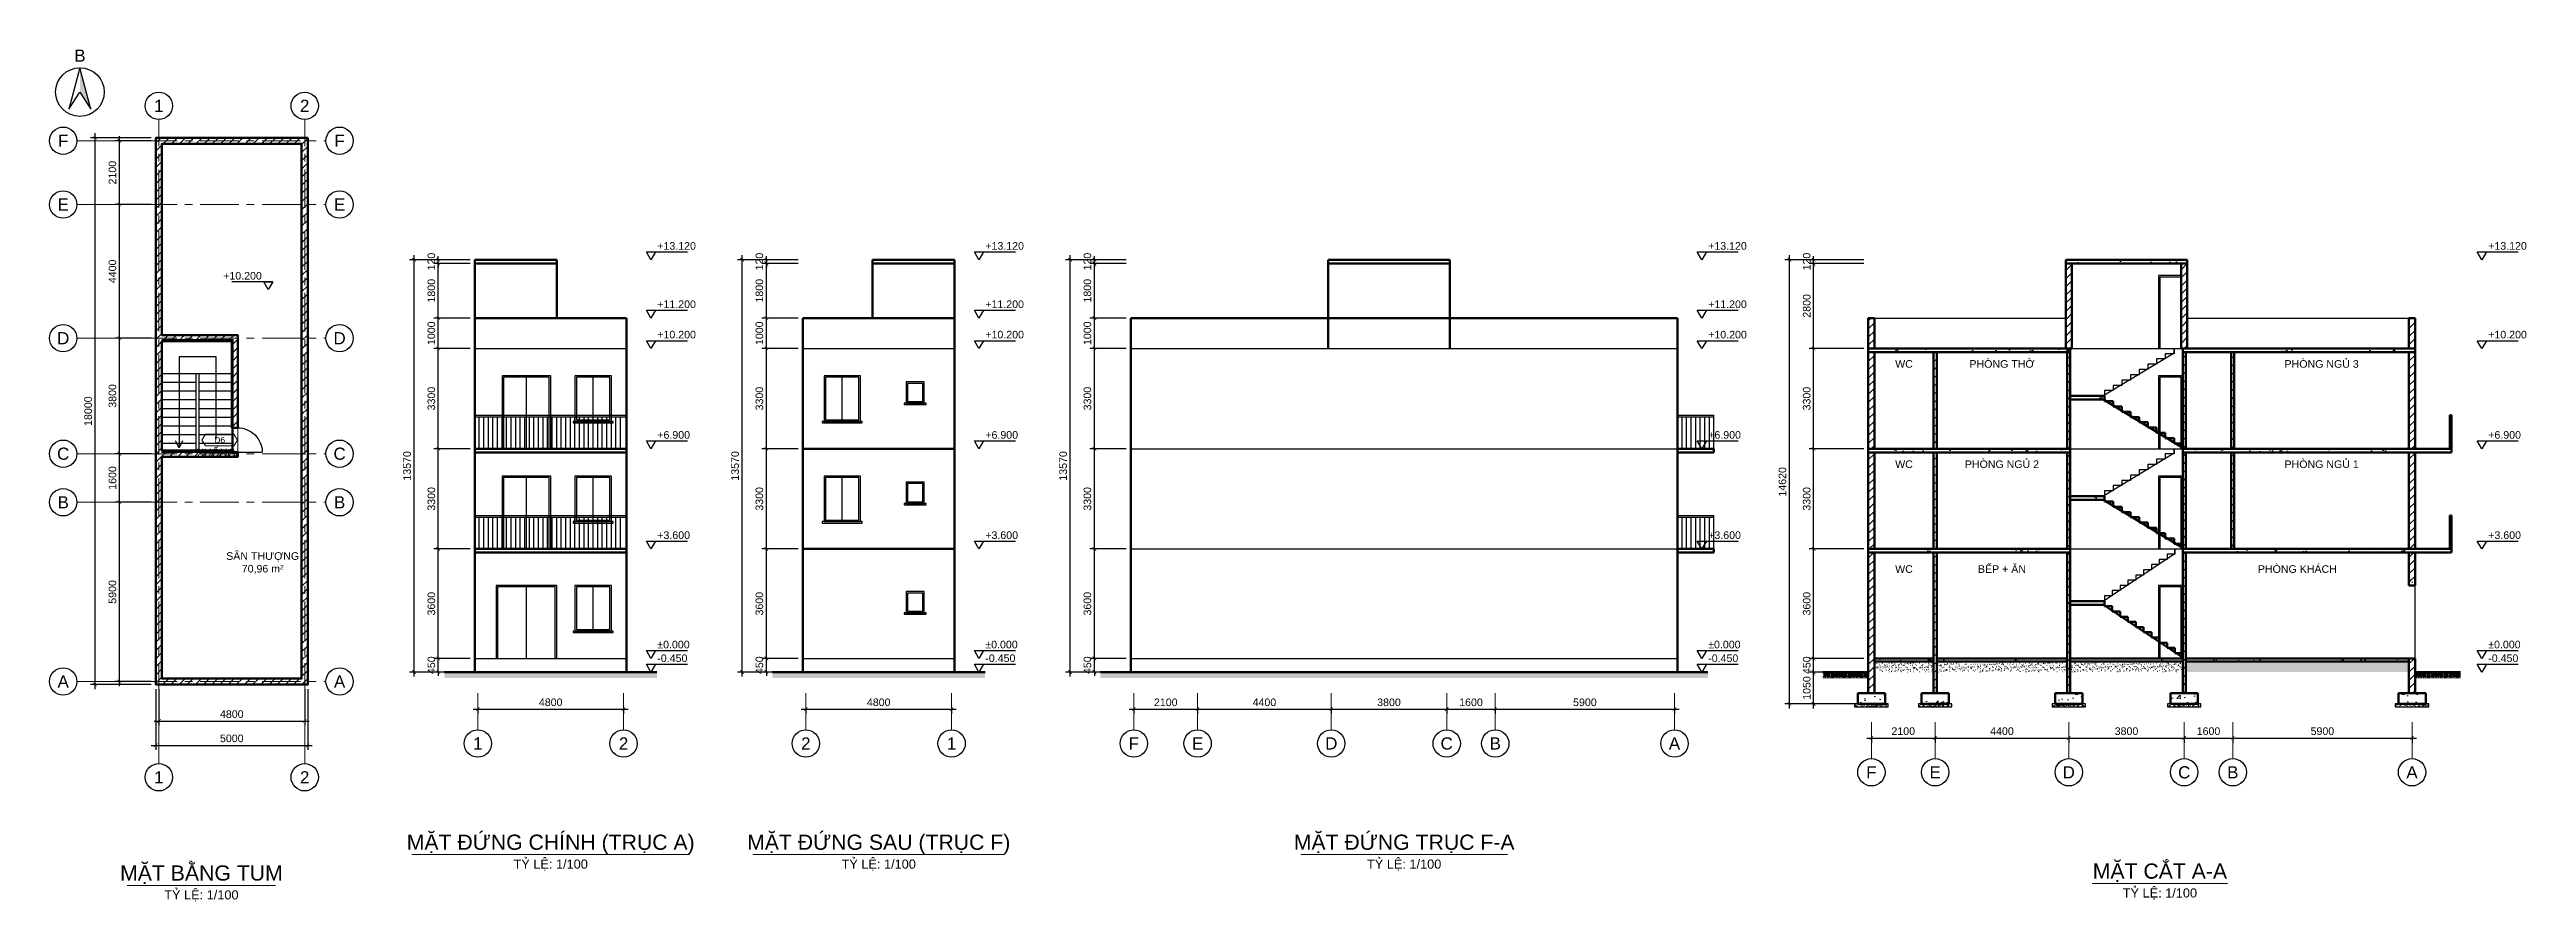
# Model space of a CAD drawing. Header units: millimetres. Extents: x -4035 to 243174, y -17931 to 20900.
# Drawn here: x 44500 to 126051, y -7136 to 20900 of the extents above; entities that cross this region are included whole.
import ezdxf
from ezdxf.enums import TextEntityAlignment as Align

# ---------------------------------------------------------------- set-up
doc = ezdxf.new("R2010")
doc.units = ezdxf.units.MM
doc.header["$LTSCALE"] = 40
doc.linetypes.add('CENTER', pattern=[50.8, 31.75, -6.35, 6.35, -6.35])
for name, color, linetype, lineweight in [('A-ANNO-DIMS', 1, 'Continuous', 18), ('A-ANNO-ROOM', 7, 'Continuous', 25), ('A-ANNO-SYMB', 7, 'Continuous', 25), ('A-ANNO-TEXT', 7, 'Continuous', 18), ('A-DOOR', 3, 'Continuous', 25), ('A-ELEV', 7, 'Continuous', 25), ('A-ELEV-OTLN', 7, 'Continuous', 50), ('A-FLOR-STRS', 6, 'Continuous', 25), ('A-SECT', 7, 'Continuous', 50), ('A-SECT-PATT', 8, 'Continuous', 9), ('A-WALL', 7, 'Continuous', 50), ('A-WALL-PATT', 8, 'Continuous', 9), ('S-GRID', 1, 'CENTER', 18), ('S-GRID-IDEN', 7, 'Continuous', 25)]:
    doc.layers.add(name, color=color, linetype=linetype, lineweight=lineweight)
doc.layers.add('A-AREA', color=30, linetype='Continuous', lineweight=9, plot=False)
doc.styles.add('MCP-ARIAL', font='arial.ttf')
doc.dimstyles.new('MCP-1-100', dxfattribs={"dimscale": 100, "dimtxt": 2.5, "dimasz": 1.2, "dimexe": 1.5, "dimexo": 1.5, "dimgap": 1, "dimtad": 1, "dimdec": 0, "dimdsep": 46, "dimtxsty": 'MCP-ARIAL', "dimblk": 'ARCHTICK', "dimblk1": 'ARCHTICK', "dimblk2": 'ARCHTICK', "dimcen": 0.09, "dimdle": 1.5, "dimclrd": 256, "dimclre": 256, "dimclrt": 256, "dimadec": 0, "dimazin": 0, "dimtfac": 1, "dimtdec": 4, "dimtix": 1, "dimtmove": 2, "dimatfit": 3, "dimfxl": 1, "dimtolj": 1, "dimtzin": 0, "dimarcsym": 0})

msp = doc.modelspace()

# ---------------------------------------------------------------- texts
at = {"layer": 'A-ANNO-ROOM', "insert": (51517.615962, 4000), "char_height": 250, "attachment_point": 5, "style": 'MCP-ARIAL'}
msp.add_mtext('SÂN THƯỢNG\\P70,96 m²', dxfattribs=at)
at = {"layer": 'A-ANNO-TEXT', "style": 'MCP-ARIAL'}
for s, p in [('WC', (105557.169, 10553.492)), ('PHÒNG THỜ', (108782.169, 10553.492)), ('PHÒNG NGỦ 3', (119307.169, 10553.492)), ('XUỐNG', (49987.5, 7636.111111)), ('WC', (105557.169, 7253.492)), ('PHÒNG NGỦ 2', (108782.169, 7253.492)), ('PHÒNG NGỦ 1', (119307.169, 7253.492)), ('WC', (105557.169, 3803.492)), ('BẾP + ĂN', (108782.169, 3803.492)), ('PHÒNG KHÁCH', (118507.169, 3803.492))]:
    msp.add_text(s, height=250, dxfattribs=at).set_placement(p, align=Align.MIDDLE_CENTER)
for s, height, p in [('MẶT ĐỨNG CHÍNH (TRỤC A)', 500, (61000, -5436.51)), ('MẶT ĐỨNG SAU (TRỤC F)', 500, (71800, -5436.51)), ('MẶT ĐỨNG TRỤC F-A', 500, (89100, -5436.51)), ('TỶ LỆ: 1/100', 300, (61000, -6056.51)), ('TỶ LỆ: 1/100', 300, (71800, -6056.51)), ('TỶ LỆ: 1/100', 300, (89100, -6056.51)), ('MẶT BẰNG TUM', 500, (49500, -6450)), ('MẶT CẮT A-A', 500, (113982.17, -6386.51)), ('TỶ LỆ: 1/100', 300, (49500, -7070)), ('TỶ LỆ: 1/100', 300, (113982.17, -7006.51))]:
    msp.add_text(s, height=height, dxfattribs=at).set_placement(p, align=Align.CENTER)

# ---------------------------------------------------------------- blocks, each defined once
blk = doc.blocks.new('MCP_CUA_DI_800')
blk.add_line((0, 0), (0, 800))
blk.add_arc((0, 0), 800, 359.99644, 90.00356)
at = {"style": 'MCP-ARIAL', "flags": 1}
for tag, p in [('MA', (400, -100)), ('LOAI', (400, -220)), ('RONG', (400, -340))]:
    blk.add_attdef(tag, p, '', height=80, dxfattribs=at)
blk = doc.blocks.new('MCP_THE_LG_3')
blk.add_lwpolyline([(-5.85, 0), (-4.65, 1.9), (4.65, 1.9), (5.85, 0), (4.65, -1.9), (-4.65, -1.9)], close=True)
at = {"style": 'MCP-ARIAL'}
blk.add_attdef('MA', text='', height=2, dxfattribs=at).set_placement((0, 0), align=Align.MIDDLE_CENTER)
blk = doc.blocks.new('_ArchTick')
at = {"color": 0, "linetype": 'ByBlock', "const_width": 0.15}
blk.add_lwpolyline([(-0.5, -0.5), (0.5, 0.5)], dxfattribs=at)
blk = doc.blocks.new('*D54')
at = {"layer": 'A-ANNO-DIMS', "lineweight": -2, "transparency": 16777216}
for p, q in [((48100, -150), (48100, -1350)), ((52900, -150), (52900, -1350)), ((47950, -1200), (53050, -1200))]:
    blk.add_line(p, q, dxfattribs=at)
at = {"layer": 'Defpoints', "color": 0, "transparency": 16777216}
for p in [(48100, 0), (52900, 0), (52900, -1200)]:
    blk.add_point(p, dxfattribs=at)
at = {"layer": 'A-ANNO-DIMS', "lineweight": -2, "transparency": 16777216, "xscale": 120, "yscale": 120, "zscale": 120, "rotation": 180}
blk.add_blockref('_ArchTick', (48100, -1200), dxfattribs=at)
at = {"layer": 'A-ANNO-DIMS', "lineweight": -2, "transparency": 16777216, "xscale": 120, "yscale": 120, "zscale": 120}
blk.add_blockref('_ArchTick', (52900, -1200), dxfattribs=at)
at = {"layer": 'A-ANNO-DIMS', "transparency": 16777216, "insert": (50500, -972), "char_height": 250, "attachment_point": 5, "style": 'MCP-ARIAL'}
blk.add_mtext('\\A1;4800', dxfattribs=at)
blk = doc.blocks.new('*D55')
at = {"layer": 'A-ANNO-DIMS', "lineweight": -2, "transparency": 16777216}
for p, q in [((48000, -150), (48000, -2150)), ((53000, -150), (53000, -2150)), ((47850, -2000), (53150, -2000))]:
    blk.add_line(p, q, dxfattribs=at)
at = {"layer": 'Defpoints', "color": 0, "transparency": 16777216}
for p in [(48000, 0), (53000, 0), (53000, -2000)]:
    blk.add_point(p, dxfattribs=at)
at = {"layer": 'A-ANNO-DIMS', "lineweight": -2, "transparency": 16777216, "xscale": 120, "yscale": 120, "zscale": 120, "rotation": 180}
blk.add_blockref('_ArchTick', (48000, -2000), dxfattribs=at)
at = {"layer": 'A-ANNO-DIMS', "lineweight": -2, "transparency": 16777216, "xscale": 120, "yscale": 120, "zscale": 120}
blk.add_blockref('_ArchTick', (53000, -2000), dxfattribs=at)
at = {"layer": 'A-ANNO-DIMS', "transparency": 16777216, "insert": (50500, -1772), "char_height": 250, "attachment_point": 5, "style": 'MCP-ARIAL'}
blk.add_mtext('\\A1;5000', dxfattribs=at)
blk = doc.blocks.new('*D56')
at = {"layer": 'A-ANNO-DIMS', "lineweight": -2, "transparency": 16777216}
for p, q in [((47850, 6000), (46650, 6000)), ((46800, -50), (46800, 6150)), ((47850, 100), (46650, 100))]:
    blk.add_line(p, q, dxfattribs=at)
at = {"layer": 'Defpoints', "color": 0, "transparency": 16777216}
for p in [(46800, 6000), (48000, 6000), (48000, 100)]:
    blk.add_point(p, dxfattribs=at)
at = {"layer": 'A-ANNO-DIMS', "lineweight": -2, "transparency": 16777216, "xscale": 120, "yscale": 120, "zscale": 120}
for p, rotation in [((46800, 6000), 90), ((46800, 100), 270)]:
    blk.add_blockref('_ArchTick', p, dxfattribs=dict(at, rotation=rotation))
at = {"layer": 'A-ANNO-DIMS', "transparency": 16777216, "insert": (46572, 3050), "char_height": 250, "attachment_point": 5, "rotation": 90, "style": 'MCP-ARIAL'}
blk.add_mtext('\\A1;5900', dxfattribs=at)
blk = doc.blocks.new('*D57')
at = {"layer": 'A-ANNO-DIMS', "lineweight": -2, "transparency": 16777216}
for p, q in [((47850, 7600), (46650, 7600)), ((46800, 5850), (46800, 7750)), ((47850, 6000), (46650, 6000))]:
    blk.add_line(p, q, dxfattribs=at)
at = {"layer": 'Defpoints', "color": 0, "transparency": 16777216}
for p in [(46800, 7600), (48000, 7600), (48000, 6000)]:
    blk.add_point(p, dxfattribs=at)
at = {"layer": 'A-ANNO-DIMS', "lineweight": -2, "transparency": 16777216, "xscale": 120, "yscale": 120, "zscale": 120}
for p, rotation in [((46800, 7600), 90), ((46800, 6000), 270)]:
    blk.add_blockref('_ArchTick', p, dxfattribs=dict(at, rotation=rotation))
at = {"layer": 'A-ANNO-DIMS', "transparency": 16777216, "insert": (46572, 6800), "char_height": 250, "attachment_point": 5, "rotation": 90, "style": 'MCP-ARIAL'}
blk.add_mtext('\\A1;1600', dxfattribs=at)
blk = doc.blocks.new('*D58')
at = {"layer": 'A-ANNO-DIMS', "lineweight": -2, "transparency": 16777216}
for p, q in [((46800, 7450), (46800, 11550)), ((47850, 11400), (46650, 11400)), ((47850, 7600), (46650, 7600))]:
    blk.add_line(p, q, dxfattribs=at)
at = {"layer": 'Defpoints', "color": 0, "transparency": 16777216}
for p in [(46800, 11400), (48000, 11400), (48000, 7600)]:
    blk.add_point(p, dxfattribs=at)
at = {"layer": 'A-ANNO-DIMS', "lineweight": -2, "transparency": 16777216, "xscale": 120, "yscale": 120, "zscale": 120}
for p, rotation in [((46800, 11400), 90), ((46800, 7600), 270)]:
    blk.add_blockref('_ArchTick', p, dxfattribs=dict(at, rotation=rotation))
at = {"layer": 'A-ANNO-DIMS', "transparency": 16777216, "insert": (46572, 9500), "char_height": 250, "attachment_point": 5, "rotation": 90, "style": 'MCP-ARIAL'}
blk.add_mtext('\\A1;3800', dxfattribs=at)
blk = doc.blocks.new('*D59')
at = {"layer": 'A-ANNO-DIMS', "lineweight": -2, "transparency": 16777216}
for p, q in [((47850, 15800), (46650, 15800)), ((46800, 11250), (46800, 15950)), ((47850, 11400), (46650, 11400))]:
    blk.add_line(p, q, dxfattribs=at)
at = {"layer": 'Defpoints', "color": 0, "transparency": 16777216}
for p in [(46800, 15800), (48000, 15800), (48000, 11400)]:
    blk.add_point(p, dxfattribs=at)
at = {"layer": 'A-ANNO-DIMS', "lineweight": -2, "transparency": 16777216, "xscale": 120, "yscale": 120, "zscale": 120}
for p, rotation in [((46800, 15800), 90), ((46800, 11400), 270)]:
    blk.add_blockref('_ArchTick', p, dxfattribs=dict(at, rotation=rotation))
at = {"layer": 'A-ANNO-DIMS', "transparency": 16777216, "insert": (46572, 13600), "char_height": 250, "attachment_point": 5, "rotation": 90, "style": 'MCP-ARIAL'}
blk.add_mtext('\\A1;4400', dxfattribs=at)
blk = doc.blocks.new('*D60')
at = {"layer": 'A-ANNO-DIMS', "lineweight": -2, "transparency": 16777216}
for p, q in [((46800, 15650), (46800, 18050)), ((47850, 17900), (46650, 17900)), ((47850, 15800), (46650, 15800))]:
    blk.add_line(p, q, dxfattribs=at)
at = {"layer": 'Defpoints', "color": 0, "transparency": 16777216}
for p in [(46800, 17900), (48000, 17900), (48000, 15800)]:
    blk.add_point(p, dxfattribs=at)
at = {"layer": 'A-ANNO-DIMS', "lineweight": -2, "transparency": 16777216, "xscale": 120, "yscale": 120, "zscale": 120}
for p, rotation in [((46800, 17900), 90), ((46800, 15800), 270)]:
    blk.add_blockref('_ArchTick', p, dxfattribs=dict(at, rotation=rotation))
at = {"layer": 'A-ANNO-DIMS', "transparency": 16777216, "insert": (46572, 16850), "char_height": 250, "attachment_point": 5, "rotation": 90, "style": 'MCP-ARIAL'}
blk.add_mtext('\\A1;2100', dxfattribs=at)
blk = doc.blocks.new('*D61')
at = {"layer": 'A-ANNO-DIMS', "lineweight": -2, "transparency": 16777216}
for p, q in [((47850, 18000), (45850, 18000)), ((46000, -150), (46000, 18150)), ((47850, 0), (45850, 0))]:
    blk.add_line(p, q, dxfattribs=at)
at = {"layer": 'Defpoints', "color": 0, "transparency": 16777216}
for p in [(46000, 18000), (48000, 18000), (48000, 0)]:
    blk.add_point(p, dxfattribs=at)
at = {"layer": 'A-ANNO-DIMS', "lineweight": -2, "transparency": 16777216, "xscale": 120, "yscale": 120, "zscale": 120}
for p, rotation in [((46000, 18000), 90), ((46000, 0), 270)]:
    blk.add_blockref('_ArchTick', p, dxfattribs=dict(at, rotation=rotation))
at = {"layer": 'A-ANNO-DIMS', "transparency": 16777216, "insert": (45772, 9000), "char_height": 250, "attachment_point": 5, "rotation": 90, "style": 'MCP-ARIAL'}
blk.add_mtext('\\A1;18000', dxfattribs=at)
blk = doc.blocks.new('MCP_TRUC')
blk.add_circle((0, 0), 4.5)
at = {"style": 'MCP-ARIAL'}
blk.add_attdef('SO', text='', height=4, dxfattribs=at).set_placement((0, 0), align=Align.MIDDLE_CENTER)
blk = doc.blocks.new('MCP_COTE_TRAI')
blk.add_line((1.5, 2.55), (-12, 2.55))
blk.add_lwpolyline([(0, 0), (-1.5, 2.55), (1.5, 2.55)], close=True)
at = {"style": 'MCP-ARIAL'}
blk.add_attdef('COTE', text='', height=2.5, dxfattribs=at).set_placement((-2.1, 3.3), align=Align.RIGHT)
blk = doc.blocks.new('MCP_HUONG_BAC')
blk.add_hatch(color=256).paths.add_polyline_path([(0, 8), (0, 0), (3.6, -5.6)], flags=16)
blk.add_lwpolyline([(0, 8), (-3.6, -5.6), (0, 0), (3.6, -5.6)], close=True)
blk.add_circle((0, 0), 8)
at = {"style": 'MCP-ARIAL'}
blk.add_attdef('KY_HIEU', text='', height=4, dxfattribs=at).set_placement((0, 12), align=Align.MIDDLE_CENTER)
blk = doc.blocks.new('MCP_COTE')
blk.add_line((-1.5, 2.55), (12, 2.55))
blk.add_lwpolyline([(0, 0), (-1.5, 2.55), (1.5, 2.55)], close=True)
at = {"style": 'MCP-ARIAL'}
blk.add_attdef('COTE', (2.1, 3.3), '', height=2.5, dxfattribs=at)
blk = doc.blocks.new('*D63')
at = {"layer": 'A-ANNO-DIMS', "lineweight": -2, "transparency": 16777216}
for p, q in [((58350, 863), (57150, 863)), ((57300, 863), (57300, 983)), ((57300, 413), (57300, 863)), ((58350, 413), (57150, 413)), ((57300, 413), (57300, 293))]:
    blk.add_line(p, q, dxfattribs=at)
at = {"layer": 'Defpoints', "color": 0, "transparency": 16777216}
for p in [(57300, 863), (58500, 863), (58500, 413)]:
    blk.add_point(p, dxfattribs=at)
at = {"layer": 'A-ANNO-DIMS', "lineweight": -2, "transparency": 16777216, "xscale": 120, "yscale": 120, "zscale": 120}
for p, rotation in [((57300, 863), 270), ((57300, 413), 90)]:
    blk.add_blockref('_ArchTick', p, dxfattribs=dict(at, rotation=rotation))
at = {"layer": 'A-ANNO-DIMS', "transparency": 16777216, "insert": (57072, 638), "char_height": 250, "attachment_point": 5, "rotation": 90, "style": 'MCP-ARIAL'}
blk.add_mtext('\\A1;450', dxfattribs=at)
blk = doc.blocks.new('*D64')
at = {"layer": 'A-ANNO-DIMS', "lineweight": -2, "transparency": 16777216}
for p, q in [((58350, 4463), (57150, 4463)), ((57300, 713), (57300, 4613)), ((58350, 863), (57150, 863))]:
    blk.add_line(p, q, dxfattribs=at)
at = {"layer": 'Defpoints', "color": 0, "transparency": 16777216}
for p in [(57300, 4463), (58500, 4463), (58500, 863)]:
    blk.add_point(p, dxfattribs=at)
at = {"layer": 'A-ANNO-DIMS', "lineweight": -2, "transparency": 16777216, "xscale": 120, "yscale": 120, "zscale": 120}
for p, rotation in [((57300, 4463), 90), ((57300, 863), 270)]:
    blk.add_blockref('_ArchTick', p, dxfattribs=dict(at, rotation=rotation))
at = {"layer": 'A-ANNO-DIMS', "transparency": 16777216, "insert": (57072, 2663), "char_height": 250, "attachment_point": 5, "rotation": 90, "style": 'MCP-ARIAL'}
blk.add_mtext('\\A1;3600', dxfattribs=at)
blk = doc.blocks.new('*D65')
at = {"layer": 'A-ANNO-DIMS', "lineweight": -2, "transparency": 16777216}
for p, q in [((58350, 7763), (57150, 7763)), ((57300, 4313), (57300, 7913)), ((58350, 4463), (57150, 4463))]:
    blk.add_line(p, q, dxfattribs=at)
at = {"layer": 'Defpoints', "color": 0, "transparency": 16777216}
for p in [(57300, 7763), (58500, 7763), (58500, 4463)]:
    blk.add_point(p, dxfattribs=at)
at = {"layer": 'A-ANNO-DIMS', "lineweight": -2, "transparency": 16777216, "xscale": 120, "yscale": 120, "zscale": 120}
for p, rotation in [((57300, 7763), 90), ((57300, 4463), 270)]:
    blk.add_blockref('_ArchTick', p, dxfattribs=dict(at, rotation=rotation))
at = {"layer": 'A-ANNO-DIMS', "transparency": 16777216, "insert": (57072, 6113), "char_height": 250, "attachment_point": 5, "rotation": 90, "style": 'MCP-ARIAL'}
blk.add_mtext('\\A1;3300', dxfattribs=at)
blk = doc.blocks.new('*D66')
at = {"layer": 'A-ANNO-DIMS', "lineweight": -2, "transparency": 16777216}
for p, q in [((58350, 11063), (57150, 11063)), ((57300, 7613), (57300, 11213)), ((58350, 7763), (57150, 7763))]:
    blk.add_line(p, q, dxfattribs=at)
at = {"layer": 'Defpoints', "color": 0, "transparency": 16777216}
for p in [(57300, 11063), (58500, 11063), (58500, 7763)]:
    blk.add_point(p, dxfattribs=at)
at = {"layer": 'A-ANNO-DIMS', "lineweight": -2, "transparency": 16777216, "xscale": 120, "yscale": 120, "zscale": 120}
for p, rotation in [((57300, 11063), 90), ((57300, 7763), 270)]:
    blk.add_blockref('_ArchTick', p, dxfattribs=dict(at, rotation=rotation))
at = {"layer": 'A-ANNO-DIMS', "transparency": 16777216, "insert": (57072, 9413), "char_height": 250, "attachment_point": 5, "rotation": 90, "style": 'MCP-ARIAL'}
blk.add_mtext('\\A1;3300', dxfattribs=at)
blk = doc.blocks.new('*D67')
at = {"layer": 'A-ANNO-DIMS', "lineweight": -2, "transparency": 16777216}
for p, q in [((58350, 12063), (57150, 12063)), ((57300, 10913), (57300, 12213)), ((58350, 11063), (57150, 11063))]:
    blk.add_line(p, q, dxfattribs=at)
at = {"layer": 'Defpoints', "color": 0, "transparency": 16777216}
for p in [(57300, 12063), (58500, 12063), (58500, 11063)]:
    blk.add_point(p, dxfattribs=at)
at = {"layer": 'A-ANNO-DIMS', "lineweight": -2, "transparency": 16777216, "xscale": 120, "yscale": 120, "zscale": 120}
for p, rotation in [((57300, 12063), 90), ((57300, 11063), 270)]:
    blk.add_blockref('_ArchTick', p, dxfattribs=dict(at, rotation=rotation))
at = {"layer": 'A-ANNO-DIMS', "transparency": 16777216, "insert": (57072, 11563), "char_height": 250, "attachment_point": 5, "rotation": 90, "style": 'MCP-ARIAL'}
blk.add_mtext('\\A1;1000', dxfattribs=at)
blk = doc.blocks.new('*D68')
at = {"layer": 'A-ANNO-DIMS', "lineweight": -2, "transparency": 16777216}
for p, q in [((57300, 11913), (57300, 14013)), ((58350, 13863), (57150, 13863)), ((58350, 12063), (57150, 12063))]:
    blk.add_line(p, q, dxfattribs=at)
at = {"layer": 'Defpoints', "color": 0, "transparency": 16777216}
for p in [(57300, 13863), (58500, 13863), (58500, 12063)]:
    blk.add_point(p, dxfattribs=at)
at = {"layer": 'A-ANNO-DIMS', "lineweight": -2, "transparency": 16777216, "xscale": 120, "yscale": 120, "zscale": 120}
for p, rotation in [((57300, 13863), 90), ((57300, 12063), 270)]:
    blk.add_blockref('_ArchTick', p, dxfattribs=dict(at, rotation=rotation))
at = {"layer": 'A-ANNO-DIMS', "transparency": 16777216, "insert": (57072, 12963), "char_height": 250, "attachment_point": 5, "rotation": 90, "style": 'MCP-ARIAL'}
blk.add_mtext('\\A1;1800', dxfattribs=at)
blk = doc.blocks.new('*D69')
at = {"layer": 'A-ANNO-DIMS', "lineweight": -2, "transparency": 16777216}
for p, q in [((58350, 13983), (57150, 13983)), ((57300, 13983), (57300, 14103)), ((57300, 13863), (57300, 13983)), ((58350, 13863), (57150, 13863)), ((57300, 13863), (57300, 13743))]:
    blk.add_line(p, q, dxfattribs=at)
at = {"layer": 'Defpoints', "color": 0, "transparency": 16777216}
for p in [(57300, 13983), (58500, 13983), (58500, 13863)]:
    blk.add_point(p, dxfattribs=at)
at = {"layer": 'A-ANNO-DIMS', "lineweight": -2, "transparency": 16777216, "xscale": 120, "yscale": 120, "zscale": 120}
for p, rotation in [((57300, 13983), 270), ((57300, 13863), 90)]:
    blk.add_blockref('_ArchTick', p, dxfattribs=dict(at, rotation=rotation))
at = {"layer": 'A-ANNO-DIMS', "transparency": 16777216, "insert": (57072, 13923), "char_height": 250, "attachment_point": 5, "rotation": 90, "style": 'MCP-ARIAL'}
blk.add_mtext('\\A1;120', dxfattribs=at)
blk = doc.blocks.new('*D70')
at = {"layer": 'A-ANNO-DIMS', "lineweight": -2, "transparency": 16777216}
for p, q in [((58350, 13983), (56350, 13983)), ((56500, 263), (56500, 14133)), ((58350, 413), (56350, 413))]:
    blk.add_line(p, q, dxfattribs=at)
at = {"layer": 'Defpoints', "color": 0, "transparency": 16777216}
for p in [(56500, 13983), (58500, 13983), (58500, 413)]:
    blk.add_point(p, dxfattribs=at)
at = {"layer": 'A-ANNO-DIMS', "lineweight": -2, "transparency": 16777216, "xscale": 120, "yscale": 120, "zscale": 120}
for p, rotation in [((56500, 13983), 90), ((56500, 413), 270)]:
    blk.add_blockref('_ArchTick', p, dxfattribs=dict(at, rotation=rotation))
at = {"layer": 'A-ANNO-DIMS', "transparency": 16777216, "insert": (56272, 7198), "char_height": 250, "attachment_point": 5, "rotation": 90, "style": 'MCP-ARIAL'}
blk.add_mtext('\\A1;13570', dxfattribs=at)
blk = doc.blocks.new('*D71')
at = {"layer": 'A-ANNO-DIMS', "lineweight": -2, "transparency": 16777216}
for p, q in [((58450, -812), (63550, -812)), ((58600, -737), (58600, -962)), ((63400, -737), (63400, -962))]:
    blk.add_line(p, q, dxfattribs=at)
at = {"layer": 'Defpoints', "color": 0, "transparency": 16777216}
for p in [(58600, -587), (63400, -587), (63400, -812)]:
    blk.add_point(p, dxfattribs=at)
at = {"layer": 'A-ANNO-DIMS', "lineweight": -2, "transparency": 16777216, "xscale": 120, "yscale": 120, "zscale": 120, "rotation": 180}
blk.add_blockref('_ArchTick', (58600, -812), dxfattribs=at)
at = {"layer": 'A-ANNO-DIMS', "lineweight": -2, "transparency": 16777216, "xscale": 120, "yscale": 120, "zscale": 120}
blk.add_blockref('_ArchTick', (63400, -812), dxfattribs=at)
at = {"layer": 'A-ANNO-DIMS', "transparency": 16777216, "insert": (61000, -584), "char_height": 250, "attachment_point": 5, "style": 'MCP-ARIAL'}
blk.add_mtext('\\A1;4800', dxfattribs=at)
blk = doc.blocks.new('*D72')
at = {"layer": 'A-ANNO-DIMS', "lineweight": -2, "transparency": 16777216}
for p, q in [((69150, 863), (67950, 863)), ((68100, 863), (68100, 983)), ((68100, 413), (68100, 863)), ((69150, 413), (67950, 413)), ((68100, 413), (68100, 293))]:
    blk.add_line(p, q, dxfattribs=at)
at = {"layer": 'Defpoints', "color": 0, "transparency": 16777216}
for p in [(68100, 863), (69300, 863), (69300, 413)]:
    blk.add_point(p, dxfattribs=at)
at = {"layer": 'A-ANNO-DIMS', "lineweight": -2, "transparency": 16777216, "xscale": 120, "yscale": 120, "zscale": 120}
for p, rotation in [((68100, 863), 270), ((68100, 413), 90)]:
    blk.add_blockref('_ArchTick', p, dxfattribs=dict(at, rotation=rotation))
at = {"layer": 'A-ANNO-DIMS', "transparency": 16777216, "insert": (67872, 638), "char_height": 250, "attachment_point": 5, "rotation": 90, "style": 'MCP-ARIAL'}
blk.add_mtext('\\A1;450', dxfattribs=at)
blk = doc.blocks.new('*D73')
at = {"layer": 'A-ANNO-DIMS', "lineweight": -2, "transparency": 16777216}
for p, q in [((69150, 4463), (67950, 4463)), ((68100, 713), (68100, 4613)), ((69150, 863), (67950, 863))]:
    blk.add_line(p, q, dxfattribs=at)
at = {"layer": 'Defpoints', "color": 0, "transparency": 16777216}
for p in [(68100, 4463), (69300, 4463), (69300, 863)]:
    blk.add_point(p, dxfattribs=at)
at = {"layer": 'A-ANNO-DIMS', "lineweight": -2, "transparency": 16777216, "xscale": 120, "yscale": 120, "zscale": 120}
for p, rotation in [((68100, 4463), 90), ((68100, 863), 270)]:
    blk.add_blockref('_ArchTick', p, dxfattribs=dict(at, rotation=rotation))
at = {"layer": 'A-ANNO-DIMS', "transparency": 16777216, "insert": (67872, 2663), "char_height": 250, "attachment_point": 5, "rotation": 90, "style": 'MCP-ARIAL'}
blk.add_mtext('\\A1;3600', dxfattribs=at)
blk = doc.blocks.new('*D74')
at = {"layer": 'A-ANNO-DIMS', "lineweight": -2, "transparency": 16777216}
for p, q in [((69150, 7763), (67950, 7763)), ((68100, 4313), (68100, 7913)), ((69150, 4463), (67950, 4463))]:
    blk.add_line(p, q, dxfattribs=at)
at = {"layer": 'Defpoints', "color": 0, "transparency": 16777216}
for p in [(68100, 7763), (69300, 7763), (69300, 4463)]:
    blk.add_point(p, dxfattribs=at)
at = {"layer": 'A-ANNO-DIMS', "lineweight": -2, "transparency": 16777216, "xscale": 120, "yscale": 120, "zscale": 120}
for p, rotation in [((68100, 7763), 90), ((68100, 4463), 270)]:
    blk.add_blockref('_ArchTick', p, dxfattribs=dict(at, rotation=rotation))
at = {"layer": 'A-ANNO-DIMS', "transparency": 16777216, "insert": (67872, 6113), "char_height": 250, "attachment_point": 5, "rotation": 90, "style": 'MCP-ARIAL'}
blk.add_mtext('\\A1;3300', dxfattribs=at)
blk = doc.blocks.new('*D75')
at = {"layer": 'A-ANNO-DIMS', "lineweight": -2, "transparency": 16777216}
for p, q in [((69150, 11063), (67950, 11063)), ((68100, 7613), (68100, 11213)), ((69150, 7763), (67950, 7763))]:
    blk.add_line(p, q, dxfattribs=at)
at = {"layer": 'Defpoints', "color": 0, "transparency": 16777216}
for p in [(68100, 11063), (69300, 11063), (69300, 7763)]:
    blk.add_point(p, dxfattribs=at)
at = {"layer": 'A-ANNO-DIMS', "lineweight": -2, "transparency": 16777216, "xscale": 120, "yscale": 120, "zscale": 120}
for p, rotation in [((68100, 11063), 90), ((68100, 7763), 270)]:
    blk.add_blockref('_ArchTick', p, dxfattribs=dict(at, rotation=rotation))
at = {"layer": 'A-ANNO-DIMS', "transparency": 16777216, "insert": (67872, 9413), "char_height": 250, "attachment_point": 5, "rotation": 90, "style": 'MCP-ARIAL'}
blk.add_mtext('\\A1;3300', dxfattribs=at)
blk = doc.blocks.new('*D76')
at = {"layer": 'A-ANNO-DIMS', "lineweight": -2, "transparency": 16777216}
for p, q in [((69150, 12063), (67950, 12063)), ((68100, 10913), (68100, 12213)), ((69150, 11063), (67950, 11063))]:
    blk.add_line(p, q, dxfattribs=at)
at = {"layer": 'Defpoints', "color": 0, "transparency": 16777216}
for p in [(68100, 12063), (69300, 12063), (69300, 11063)]:
    blk.add_point(p, dxfattribs=at)
at = {"layer": 'A-ANNO-DIMS', "lineweight": -2, "transparency": 16777216, "xscale": 120, "yscale": 120, "zscale": 120}
for p, rotation in [((68100, 12063), 90), ((68100, 11063), 270)]:
    blk.add_blockref('_ArchTick', p, dxfattribs=dict(at, rotation=rotation))
at = {"layer": 'A-ANNO-DIMS', "transparency": 16777216, "insert": (67872, 11563), "char_height": 250, "attachment_point": 5, "rotation": 90, "style": 'MCP-ARIAL'}
blk.add_mtext('\\A1;1000', dxfattribs=at)
blk = doc.blocks.new('*D77')
at = {"layer": 'A-ANNO-DIMS', "lineweight": -2, "transparency": 16777216}
for p, q in [((68100, 11913), (68100, 14013)), ((69150, 13863), (67950, 13863)), ((69150, 12063), (67950, 12063))]:
    blk.add_line(p, q, dxfattribs=at)
at = {"layer": 'Defpoints', "color": 0, "transparency": 16777216}
for p in [(68100, 13863), (69300, 13863), (69300, 12063)]:
    blk.add_point(p, dxfattribs=at)
at = {"layer": 'A-ANNO-DIMS', "lineweight": -2, "transparency": 16777216, "xscale": 120, "yscale": 120, "zscale": 120}
for p, rotation in [((68100, 13863), 90), ((68100, 12063), 270)]:
    blk.add_blockref('_ArchTick', p, dxfattribs=dict(at, rotation=rotation))
at = {"layer": 'A-ANNO-DIMS', "transparency": 16777216, "insert": (67872, 12963), "char_height": 250, "attachment_point": 5, "rotation": 90, "style": 'MCP-ARIAL'}
blk.add_mtext('\\A1;1800', dxfattribs=at)
blk = doc.blocks.new('*D78')
at = {"layer": 'A-ANNO-DIMS', "lineweight": -2, "transparency": 16777216}
for p, q in [((69150, 13983), (67950, 13983)), ((68100, 13983), (68100, 14103)), ((68100, 13863), (68100, 13983)), ((69150, 13863), (67950, 13863)), ((68100, 13863), (68100, 13743))]:
    blk.add_line(p, q, dxfattribs=at)
at = {"layer": 'Defpoints', "color": 0, "transparency": 16777216}
for p in [(68100, 13983), (69300, 13983), (69300, 13863)]:
    blk.add_point(p, dxfattribs=at)
at = {"layer": 'A-ANNO-DIMS', "lineweight": -2, "transparency": 16777216, "xscale": 120, "yscale": 120, "zscale": 120}
for p, rotation in [((68100, 13983), 270), ((68100, 13863), 90)]:
    blk.add_blockref('_ArchTick', p, dxfattribs=dict(at, rotation=rotation))
at = {"layer": 'A-ANNO-DIMS', "transparency": 16777216, "insert": (67872, 13923), "char_height": 250, "attachment_point": 5, "rotation": 90, "style": 'MCP-ARIAL'}
blk.add_mtext('\\A1;120', dxfattribs=at)
blk = doc.blocks.new('*D79')
at = {"layer": 'A-ANNO-DIMS', "lineweight": -2, "transparency": 16777216}
for p, q in [((69150, 13983), (67150, 13983)), ((67300, 263), (67300, 14133)), ((69150, 413), (67150, 413))]:
    blk.add_line(p, q, dxfattribs=at)
at = {"layer": 'Defpoints', "color": 0, "transparency": 16777216}
for p in [(67300, 13983), (69300, 13983), (69300, 413)]:
    blk.add_point(p, dxfattribs=at)
at = {"layer": 'A-ANNO-DIMS', "lineweight": -2, "transparency": 16777216, "xscale": 120, "yscale": 120, "zscale": 120}
for p, rotation in [((67300, 13983), 90), ((67300, 413), 270)]:
    blk.add_blockref('_ArchTick', p, dxfattribs=dict(at, rotation=rotation))
at = {"layer": 'A-ANNO-DIMS', "transparency": 16777216, "insert": (67072, 7198), "char_height": 250, "attachment_point": 5, "rotation": 90, "style": 'MCP-ARIAL'}
blk.add_mtext('\\A1;13570', dxfattribs=at)
blk = doc.blocks.new('*D80')
at = {"layer": 'A-ANNO-DIMS', "lineweight": -2, "transparency": 16777216}
for p, q in [((69250, -812), (74350, -812)), ((69400, -737), (69400, -962)), ((74200, -737), (74200, -962))]:
    blk.add_line(p, q, dxfattribs=at)
at = {"layer": 'Defpoints', "color": 0, "transparency": 16777216}
for p in [(69400, -587), (74200, -587), (74200, -812)]:
    blk.add_point(p, dxfattribs=at)
at = {"layer": 'A-ANNO-DIMS', "lineweight": -2, "transparency": 16777216, "xscale": 120, "yscale": 120, "zscale": 120, "rotation": 180}
blk.add_blockref('_ArchTick', (69400, -812), dxfattribs=at)
at = {"layer": 'A-ANNO-DIMS', "lineweight": -2, "transparency": 16777216, "xscale": 120, "yscale": 120, "zscale": 120}
blk.add_blockref('_ArchTick', (74200, -812), dxfattribs=at)
at = {"layer": 'A-ANNO-DIMS', "transparency": 16777216, "insert": (71800, -584), "char_height": 250, "attachment_point": 5, "style": 'MCP-ARIAL'}
blk.add_mtext('\\A1;4800', dxfattribs=at)
blk = doc.blocks.new('*D81')
at = {"layer": 'A-ANNO-DIMS', "lineweight": -2, "transparency": 16777216}
for p, q in [((79950, 863), (78750, 863)), ((78900, 863), (78900, 983)), ((78900, 413), (78900, 863)), ((79950, 413), (78750, 413)), ((78900, 413), (78900, 293))]:
    blk.add_line(p, q, dxfattribs=at)
at = {"layer": 'Defpoints', "color": 0, "transparency": 16777216}
for p in [(78900, 863), (80100, 863), (80100, 413)]:
    blk.add_point(p, dxfattribs=at)
at = {"layer": 'A-ANNO-DIMS', "lineweight": -2, "transparency": 16777216, "xscale": 120, "yscale": 120, "zscale": 120}
for p, rotation in [((78900, 863), 270), ((78900, 413), 90)]:
    blk.add_blockref('_ArchTick', p, dxfattribs=dict(at, rotation=rotation))
at = {"layer": 'A-ANNO-DIMS', "transparency": 16777216, "insert": (78672, 638), "char_height": 250, "attachment_point": 5, "rotation": 90, "style": 'MCP-ARIAL'}
blk.add_mtext('\\A1;450', dxfattribs=at)
blk = doc.blocks.new('*D82')
at = {"layer": 'A-ANNO-DIMS', "lineweight": -2, "transparency": 16777216}
for p, q in [((79950, 4463), (78750, 4463)), ((78900, 713), (78900, 4613)), ((79950, 863), (78750, 863))]:
    blk.add_line(p, q, dxfattribs=at)
at = {"layer": 'Defpoints', "color": 0, "transparency": 16777216}
for p in [(78900, 4463), (80100, 4463), (80100, 863)]:
    blk.add_point(p, dxfattribs=at)
at = {"layer": 'A-ANNO-DIMS', "lineweight": -2, "transparency": 16777216, "xscale": 120, "yscale": 120, "zscale": 120}
for p, rotation in [((78900, 4463), 90), ((78900, 863), 270)]:
    blk.add_blockref('_ArchTick', p, dxfattribs=dict(at, rotation=rotation))
at = {"layer": 'A-ANNO-DIMS', "transparency": 16777216, "insert": (78672, 2663), "char_height": 250, "attachment_point": 5, "rotation": 90, "style": 'MCP-ARIAL'}
blk.add_mtext('\\A1;3600', dxfattribs=at)
blk = doc.blocks.new('*D83')
at = {"layer": 'A-ANNO-DIMS', "lineweight": -2, "transparency": 16777216}
for p, q in [((79950, 7763), (78750, 7763)), ((78900, 4313), (78900, 7913)), ((79950, 4463), (78750, 4463))]:
    blk.add_line(p, q, dxfattribs=at)
at = {"layer": 'Defpoints', "color": 0, "transparency": 16777216}
for p in [(78900, 7763), (80100, 7763), (80100, 4463)]:
    blk.add_point(p, dxfattribs=at)
at = {"layer": 'A-ANNO-DIMS', "lineweight": -2, "transparency": 16777216, "xscale": 120, "yscale": 120, "zscale": 120}
for p, rotation in [((78900, 7763), 90), ((78900, 4463), 270)]:
    blk.add_blockref('_ArchTick', p, dxfattribs=dict(at, rotation=rotation))
at = {"layer": 'A-ANNO-DIMS', "transparency": 16777216, "insert": (78672, 6113), "char_height": 250, "attachment_point": 5, "rotation": 90, "style": 'MCP-ARIAL'}
blk.add_mtext('\\A1;3300', dxfattribs=at)
blk = doc.blocks.new('*D84')
at = {"layer": 'A-ANNO-DIMS', "lineweight": -2, "transparency": 16777216}
for p, q in [((79950, 11063), (78750, 11063)), ((78900, 7613), (78900, 11213)), ((79950, 7763), (78750, 7763))]:
    blk.add_line(p, q, dxfattribs=at)
at = {"layer": 'Defpoints', "color": 0, "transparency": 16777216}
for p in [(78900, 11063), (80100, 11063), (80100, 7763)]:
    blk.add_point(p, dxfattribs=at)
at = {"layer": 'A-ANNO-DIMS', "lineweight": -2, "transparency": 16777216, "xscale": 120, "yscale": 120, "zscale": 120}
for p, rotation in [((78900, 11063), 90), ((78900, 7763), 270)]:
    blk.add_blockref('_ArchTick', p, dxfattribs=dict(at, rotation=rotation))
at = {"layer": 'A-ANNO-DIMS', "transparency": 16777216, "insert": (78672, 9413), "char_height": 250, "attachment_point": 5, "rotation": 90, "style": 'MCP-ARIAL'}
blk.add_mtext('\\A1;3300', dxfattribs=at)
blk = doc.blocks.new('*D85')
at = {"layer": 'A-ANNO-DIMS', "lineweight": -2, "transparency": 16777216}
for p, q in [((79950, 12063), (78750, 12063)), ((78900, 10913), (78900, 12213)), ((79950, 11063), (78750, 11063))]:
    blk.add_line(p, q, dxfattribs=at)
at = {"layer": 'Defpoints', "color": 0, "transparency": 16777216}
for p in [(78900, 12063), (80100, 12063), (80100, 11063)]:
    blk.add_point(p, dxfattribs=at)
at = {"layer": 'A-ANNO-DIMS', "lineweight": -2, "transparency": 16777216, "xscale": 120, "yscale": 120, "zscale": 120}
for p, rotation in [((78900, 12063), 90), ((78900, 11063), 270)]:
    blk.add_blockref('_ArchTick', p, dxfattribs=dict(at, rotation=rotation))
at = {"layer": 'A-ANNO-DIMS', "transparency": 16777216, "insert": (78672, 11563), "char_height": 250, "attachment_point": 5, "rotation": 90, "style": 'MCP-ARIAL'}
blk.add_mtext('\\A1;1000', dxfattribs=at)
blk = doc.blocks.new('*D86')
at = {"layer": 'A-ANNO-DIMS', "lineweight": -2, "transparency": 16777216}
for p, q in [((78900, 11913), (78900, 14013)), ((79950, 13863), (78750, 13863)), ((79950, 12063), (78750, 12063))]:
    blk.add_line(p, q, dxfattribs=at)
at = {"layer": 'Defpoints', "color": 0, "transparency": 16777216}
for p in [(78900, 13863), (80100, 13863), (80100, 12063)]:
    blk.add_point(p, dxfattribs=at)
at = {"layer": 'A-ANNO-DIMS', "lineweight": -2, "transparency": 16777216, "xscale": 120, "yscale": 120, "zscale": 120}
for p, rotation in [((78900, 13863), 90), ((78900, 12063), 270)]:
    blk.add_blockref('_ArchTick', p, dxfattribs=dict(at, rotation=rotation))
at = {"layer": 'A-ANNO-DIMS', "transparency": 16777216, "insert": (78672, 12963), "char_height": 250, "attachment_point": 5, "rotation": 90, "style": 'MCP-ARIAL'}
blk.add_mtext('\\A1;1800', dxfattribs=at)
blk = doc.blocks.new('*D87')
at = {"layer": 'A-ANNO-DIMS', "lineweight": -2, "transparency": 16777216}
for p, q in [((79950, 13983), (78750, 13983)), ((78900, 13983), (78900, 14103)), ((78900, 13863), (78900, 13983)), ((79950, 13863), (78750, 13863)), ((78900, 13863), (78900, 13743))]:
    blk.add_line(p, q, dxfattribs=at)
at = {"layer": 'Defpoints', "color": 0, "transparency": 16777216}
for p in [(78900, 13983), (80100, 13983), (80100, 13863)]:
    blk.add_point(p, dxfattribs=at)
at = {"layer": 'A-ANNO-DIMS', "lineweight": -2, "transparency": 16777216, "xscale": 120, "yscale": 120, "zscale": 120}
for p, rotation in [((78900, 13983), 270), ((78900, 13863), 90)]:
    blk.add_blockref('_ArchTick', p, dxfattribs=dict(at, rotation=rotation))
at = {"layer": 'A-ANNO-DIMS', "transparency": 16777216, "insert": (78672, 13923), "char_height": 250, "attachment_point": 5, "rotation": 90, "style": 'MCP-ARIAL'}
blk.add_mtext('\\A1;120', dxfattribs=at)
blk = doc.blocks.new('*D88')
at = {"layer": 'A-ANNO-DIMS', "lineweight": -2, "transparency": 16777216}
for p, q in [((79950, 13983), (77950, 13983)), ((78100, 263), (78100, 14133)), ((79950, 413), (77950, 413))]:
    blk.add_line(p, q, dxfattribs=at)
at = {"layer": 'Defpoints', "color": 0, "transparency": 16777216}
for p in [(78100, 13983), (80100, 13983), (80100, 413)]:
    blk.add_point(p, dxfattribs=at)
at = {"layer": 'A-ANNO-DIMS', "lineweight": -2, "transparency": 16777216, "xscale": 120, "yscale": 120, "zscale": 120}
for p, rotation in [((78100, 13983), 90), ((78100, 413), 270)]:
    blk.add_blockref('_ArchTick', p, dxfattribs=dict(at, rotation=rotation))
at = {"layer": 'A-ANNO-DIMS', "transparency": 16777216, "insert": (77872, 7198), "char_height": 250, "attachment_point": 5, "rotation": 90, "style": 'MCP-ARIAL'}
blk.add_mtext('\\A1;13570', dxfattribs=at)
blk = doc.blocks.new('*D89')
at = {"layer": 'A-ANNO-DIMS', "lineweight": -2, "transparency": 16777216}
for p, q in [((80050, -812), (82450, -812)), ((80200, -737), (80200, -962)), ((82300, -737), (82300, -962))]:
    blk.add_line(p, q, dxfattribs=at)
at = {"layer": 'Defpoints', "color": 0, "transparency": 16777216}
for p in [(80200, -587), (82300, -587), (82300, -812)]:
    blk.add_point(p, dxfattribs=at)
at = {"layer": 'A-ANNO-DIMS', "lineweight": -2, "transparency": 16777216, "xscale": 120, "yscale": 120, "zscale": 120, "rotation": 180}
blk.add_blockref('_ArchTick', (80200, -812), dxfattribs=at)
at = {"layer": 'A-ANNO-DIMS', "lineweight": -2, "transparency": 16777216, "xscale": 120, "yscale": 120, "zscale": 120}
blk.add_blockref('_ArchTick', (82300, -812), dxfattribs=at)
at = {"layer": 'A-ANNO-DIMS', "transparency": 16777216, "insert": (81250, -584), "char_height": 250, "attachment_point": 5, "style": 'MCP-ARIAL'}
blk.add_mtext('\\A1;2100', dxfattribs=at)
blk = doc.blocks.new('*D90')
at = {"layer": 'A-ANNO-DIMS', "lineweight": -2, "transparency": 16777216}
for p, q in [((82150, -812), (86850, -812)), ((82300, -737), (82300, -962)), ((86700, -737), (86700, -962))]:
    blk.add_line(p, q, dxfattribs=at)
at = {"layer": 'Defpoints', "color": 0, "transparency": 16777216}
for p in [(82300, -587), (86700, -587), (86700, -812)]:
    blk.add_point(p, dxfattribs=at)
at = {"layer": 'A-ANNO-DIMS', "lineweight": -2, "transparency": 16777216, "xscale": 120, "yscale": 120, "zscale": 120, "rotation": 180}
blk.add_blockref('_ArchTick', (82300, -812), dxfattribs=at)
at = {"layer": 'A-ANNO-DIMS', "lineweight": -2, "transparency": 16777216, "xscale": 120, "yscale": 120, "zscale": 120}
blk.add_blockref('_ArchTick', (86700, -812), dxfattribs=at)
at = {"layer": 'A-ANNO-DIMS', "transparency": 16777216, "insert": (84500, -584), "char_height": 250, "attachment_point": 5, "style": 'MCP-ARIAL'}
blk.add_mtext('\\A1;4400', dxfattribs=at)
blk = doc.blocks.new('*D91')
at = {"layer": 'A-ANNO-DIMS', "lineweight": -2, "transparency": 16777216}
for p, q in [((86550, -812), (90650, -812)), ((86700, -737), (86700, -962)), ((90500, -737), (90500, -962))]:
    blk.add_line(p, q, dxfattribs=at)
at = {"layer": 'Defpoints', "color": 0, "transparency": 16777216}
for p in [(86700, -587), (90500, -587), (90500, -812)]:
    blk.add_point(p, dxfattribs=at)
at = {"layer": 'A-ANNO-DIMS', "lineweight": -2, "transparency": 16777216, "xscale": 120, "yscale": 120, "zscale": 120, "rotation": 180}
blk.add_blockref('_ArchTick', (86700, -812), dxfattribs=at)
at = {"layer": 'A-ANNO-DIMS', "lineweight": -2, "transparency": 16777216, "xscale": 120, "yscale": 120, "zscale": 120}
blk.add_blockref('_ArchTick', (90500, -812), dxfattribs=at)
at = {"layer": 'A-ANNO-DIMS', "transparency": 16777216, "insert": (88600, -584), "char_height": 250, "attachment_point": 5, "style": 'MCP-ARIAL'}
blk.add_mtext('\\A1;3800', dxfattribs=at)
blk = doc.blocks.new('*D92')
at = {"layer": 'A-ANNO-DIMS', "lineweight": -2, "transparency": 16777216}
for p, q in [((90350, -812), (92250, -812)), ((90500, -737), (90500, -962)), ((92100, -737), (92100, -962))]:
    blk.add_line(p, q, dxfattribs=at)
at = {"layer": 'Defpoints', "color": 0, "transparency": 16777216}
for p in [(90500, -587), (92100, -587), (92100, -812)]:
    blk.add_point(p, dxfattribs=at)
at = {"layer": 'A-ANNO-DIMS', "lineweight": -2, "transparency": 16777216, "xscale": 120, "yscale": 120, "zscale": 120, "rotation": 180}
blk.add_blockref('_ArchTick', (90500, -812), dxfattribs=at)
at = {"layer": 'A-ANNO-DIMS', "lineweight": -2, "transparency": 16777216, "xscale": 120, "yscale": 120, "zscale": 120}
blk.add_blockref('_ArchTick', (92100, -812), dxfattribs=at)
at = {"layer": 'A-ANNO-DIMS', "transparency": 16777216, "insert": (91300, -584), "char_height": 250, "attachment_point": 5, "style": 'MCP-ARIAL'}
blk.add_mtext('\\A1;1600', dxfattribs=at)
blk = doc.blocks.new('*D93')
at = {"layer": 'A-ANNO-DIMS', "lineweight": -2, "transparency": 16777216}
for p, q in [((91950, -812), (98150, -812)), ((92100, -737), (92100, -962)), ((98000, -737), (98000, -962))]:
    blk.add_line(p, q, dxfattribs=at)
at = {"layer": 'Defpoints', "color": 0, "transparency": 16777216}
for p in [(92100, -587), (98000, -587), (98000, -812)]:
    blk.add_point(p, dxfattribs=at)
at = {"layer": 'A-ANNO-DIMS', "lineweight": -2, "transparency": 16777216, "xscale": 120, "yscale": 120, "zscale": 120, "rotation": 180}
blk.add_blockref('_ArchTick', (92100, -812), dxfattribs=at)
at = {"layer": 'A-ANNO-DIMS', "lineweight": -2, "transparency": 16777216, "xscale": 120, "yscale": 120, "zscale": 120}
blk.add_blockref('_ArchTick', (98000, -812), dxfattribs=at)
at = {"layer": 'A-ANNO-DIMS', "transparency": 16777216, "insert": (95050, -584), "char_height": 250, "attachment_point": 5, "style": 'MCP-ARIAL'}
blk.add_mtext('\\A1;5900', dxfattribs=at)
blk = doc.blocks.new('*D94')
at = {"layer": 'A-ANNO-DIMS', "lineweight": -2, "transparency": 16777216}
for p, q in [((104232, 413), (102432, 413)), ((102582, -787), (102582, 563)), ((104232, -637), (102432, -637))]:
    blk.add_line(p, q, dxfattribs=at)
at = {"layer": 'Defpoints', "color": 0, "transparency": 16777216}
for p in [(102582, 413), (104382, 413), (104382, -637)]:
    blk.add_point(p, dxfattribs=at)
at = {"layer": 'A-ANNO-DIMS', "lineweight": -2, "transparency": 16777216, "xscale": 120, "yscale": 120, "zscale": 120}
for p, rotation in [((102582, 413), 90), ((102582, -637), 270)]:
    blk.add_blockref('_ArchTick', p, dxfattribs=dict(at, rotation=rotation))
at = {"layer": 'A-ANNO-DIMS', "transparency": 16777216, "insert": (102355, -112), "char_height": 250, "attachment_point": 5, "rotation": 90, "style": 'MCP-ARIAL'}
blk.add_mtext('\\A1;1050', dxfattribs=at)
blk = doc.blocks.new('*D95')
at = {"layer": 'A-ANNO-DIMS', "lineweight": -2, "transparency": 16777216}
for p, q in [((104232, 863), (102432, 863)), ((102582, 863), (102582, 983)), ((102582, 413), (102582, 863)), ((104232, 413), (102432, 413)), ((102582, 413), (102582, 293))]:
    blk.add_line(p, q, dxfattribs=at)
at = {"layer": 'Defpoints', "color": 0, "transparency": 16777216}
for p in [(102582, 863), (104382, 863), (104382, 413)]:
    blk.add_point(p, dxfattribs=at)
at = {"layer": 'A-ANNO-DIMS', "lineweight": -2, "transparency": 16777216, "xscale": 120, "yscale": 120, "zscale": 120}
for p, rotation in [((102582, 863), 270), ((102582, 413), 90)]:
    blk.add_blockref('_ArchTick', p, dxfattribs=dict(at, rotation=rotation))
at = {"layer": 'A-ANNO-DIMS', "transparency": 16777216, "insert": (102355, 638), "char_height": 250, "attachment_point": 5, "rotation": 90, "style": 'MCP-ARIAL'}
blk.add_mtext('\\A1;450', dxfattribs=at)
blk = doc.blocks.new('*D96')
at = {"layer": 'A-ANNO-DIMS', "lineweight": -2, "transparency": 16777216}
for p, q in [((104232, 4463), (102432, 4463)), ((102582, 713), (102582, 4613)), ((104232, 863), (102432, 863))]:
    blk.add_line(p, q, dxfattribs=at)
at = {"layer": 'Defpoints', "color": 0, "transparency": 16777216}
for p in [(102582, 4463), (104382, 4463), (104382, 863)]:
    blk.add_point(p, dxfattribs=at)
at = {"layer": 'A-ANNO-DIMS', "lineweight": -2, "transparency": 16777216, "xscale": 120, "yscale": 120, "zscale": 120}
for p, rotation in [((102582, 4463), 90), ((102582, 863), 270)]:
    blk.add_blockref('_ArchTick', p, dxfattribs=dict(at, rotation=rotation))
at = {"layer": 'A-ANNO-DIMS', "transparency": 16777216, "insert": (102354, 2663), "char_height": 250, "attachment_point": 5, "rotation": 90, "style": 'MCP-ARIAL'}
blk.add_mtext('\\A1;3600', dxfattribs=at)
blk = doc.blocks.new('*D97')
at = {"layer": 'A-ANNO-DIMS', "lineweight": -2, "transparency": 16777216}
for p, q in [((104232, 7763), (102432, 7763)), ((102582, 4313), (102582, 7913)), ((104232, 4463), (102432, 4463))]:
    blk.add_line(p, q, dxfattribs=at)
at = {"layer": 'Defpoints', "color": 0, "transparency": 16777216}
for p in [(102582, 7763), (104382, 7763), (104382, 4463)]:
    blk.add_point(p, dxfattribs=at)
at = {"layer": 'A-ANNO-DIMS', "lineweight": -2, "transparency": 16777216, "xscale": 120, "yscale": 120, "zscale": 120}
for p, rotation in [((102582, 7763), 90), ((102582, 4463), 270)]:
    blk.add_blockref('_ArchTick', p, dxfattribs=dict(at, rotation=rotation))
at = {"layer": 'A-ANNO-DIMS', "transparency": 16777216, "insert": (102354, 6113), "char_height": 250, "attachment_point": 5, "rotation": 90, "style": 'MCP-ARIAL'}
blk.add_mtext('\\A1;3300', dxfattribs=at)
blk = doc.blocks.new('*D98')
at = {"layer": 'A-ANNO-DIMS', "lineweight": -2, "transparency": 16777216}
for p, q in [((104232, 11063), (102432, 11063)), ((102582, 7613), (102582, 11213)), ((104232, 7763), (102432, 7763))]:
    blk.add_line(p, q, dxfattribs=at)
at = {"layer": 'Defpoints', "color": 0, "transparency": 16777216}
for p in [(102582, 11063), (104382, 11063), (104382, 7763)]:
    blk.add_point(p, dxfattribs=at)
at = {"layer": 'A-ANNO-DIMS', "lineweight": -2, "transparency": 16777216, "xscale": 120, "yscale": 120, "zscale": 120}
for p, rotation in [((102582, 11063), 90), ((102582, 7763), 270)]:
    blk.add_blockref('_ArchTick', p, dxfattribs=dict(at, rotation=rotation))
at = {"layer": 'A-ANNO-DIMS', "transparency": 16777216, "insert": (102354, 9413), "char_height": 250, "attachment_point": 5, "rotation": 90, "style": 'MCP-ARIAL'}
blk.add_mtext('\\A1;3300', dxfattribs=at)
blk = doc.blocks.new('*D99')
at = {"layer": 'A-ANNO-DIMS', "lineweight": -2, "transparency": 16777216}
for p, q in [((102582, 10913), (102582, 14013)), ((104232, 13863), (102432, 13863)), ((104232, 11063), (102432, 11063))]:
    blk.add_line(p, q, dxfattribs=at)
at = {"layer": 'Defpoints', "color": 0, "transparency": 16777216}
for p in [(102582, 13863), (104382, 13863), (104382, 11063)]:
    blk.add_point(p, dxfattribs=at)
at = {"layer": 'A-ANNO-DIMS', "lineweight": -2, "transparency": 16777216, "xscale": 120, "yscale": 120, "zscale": 120}
for p, rotation in [((102582, 13863), 90), ((102582, 11063), 270)]:
    blk.add_blockref('_ArchTick', p, dxfattribs=dict(at, rotation=rotation))
at = {"layer": 'A-ANNO-DIMS', "transparency": 16777216, "insert": (102355, 12463), "char_height": 250, "attachment_point": 5, "rotation": 90, "style": 'MCP-ARIAL'}
blk.add_mtext('\\A1;2800', dxfattribs=at)
blk = doc.blocks.new('*D100')
at = {"layer": 'A-ANNO-DIMS', "lineweight": -2, "transparency": 16777216}
for p, q in [((104232, 13983), (102432, 13983)), ((102582, 13983), (102582, 14103)), ((102582, 13863), (102582, 13983)), ((104232, 13863), (102432, 13863)), ((102582, 13863), (102582, 13743))]:
    blk.add_line(p, q, dxfattribs=at)
at = {"layer": 'Defpoints', "color": 0, "transparency": 16777216}
for p in [(102582, 13983), (104382, 13983), (104382, 13863)]:
    blk.add_point(p, dxfattribs=at)
at = {"layer": 'A-ANNO-DIMS', "lineweight": -2, "transparency": 16777216, "xscale": 120, "yscale": 120, "zscale": 120}
for p, rotation in [((102582, 13983), 270), ((102582, 13863), 90)]:
    blk.add_blockref('_ArchTick', p, dxfattribs=dict(at, rotation=rotation))
at = {"layer": 'A-ANNO-DIMS', "transparency": 16777216, "insert": (102355, 13923), "char_height": 250, "attachment_point": 5, "rotation": 90, "style": 'MCP-ARIAL'}
blk.add_mtext('\\A1;120', dxfattribs=at)
blk = doc.blocks.new('*D101')
at = {"layer": 'A-ANNO-DIMS', "lineweight": -2, "transparency": 16777216}
for p, q in [((104232, 13983), (101632, 13983)), ((101782, -787), (101782, 14133)), ((104232, -637), (101632, -637))]:
    blk.add_line(p, q, dxfattribs=at)
at = {"layer": 'Defpoints', "color": 0, "transparency": 16777216}
for p in [(101782, 13983), (104382, 13983), (104382, -637)]:
    blk.add_point(p, dxfattribs=at)
at = {"layer": 'A-ANNO-DIMS', "lineweight": -2, "transparency": 16777216, "xscale": 120, "yscale": 120, "zscale": 120}
for p, rotation in [((101782, 13983), 90), ((101782, -637), 270)]:
    blk.add_blockref('_ArchTick', p, dxfattribs=dict(at, rotation=rotation))
at = {"layer": 'A-ANNO-DIMS', "transparency": 16777216, "insert": (101555, 6673), "char_height": 250, "attachment_point": 5, "rotation": 90, "style": 'MCP-ARIAL'}
blk.add_mtext('\\A1;14620', dxfattribs=at)
blk = doc.blocks.new('*D102')
at = {"layer": 'A-ANNO-DIMS', "lineweight": -2, "transparency": 16777216}
for p, q in [((104332, -1762), (106732, -1762)), ((104482, -1687), (104482, -1912)), ((106582, -1687), (106582, -1912))]:
    blk.add_line(p, q, dxfattribs=at)
at = {"layer": 'Defpoints', "color": 0, "transparency": 16777216}
for p in [(104482, -1537), (106582, -1537), (106582, -1762)]:
    blk.add_point(p, dxfattribs=at)
at = {"layer": 'A-ANNO-DIMS', "lineweight": -2, "transparency": 16777216, "xscale": 120, "yscale": 120, "zscale": 120, "rotation": 180}
blk.add_blockref('_ArchTick', (104482, -1762), dxfattribs=at)
at = {"layer": 'A-ANNO-DIMS', "lineweight": -2, "transparency": 16777216, "xscale": 120, "yscale": 120, "zscale": 120}
blk.add_blockref('_ArchTick', (106582, -1762), dxfattribs=at)
at = {"layer": 'A-ANNO-DIMS', "transparency": 16777216, "insert": (105532, -1534), "char_height": 250, "attachment_point": 5, "style": 'MCP-ARIAL'}
blk.add_mtext('\\A1;2100', dxfattribs=at)
blk = doc.blocks.new('*D103')
at = {"layer": 'A-ANNO-DIMS', "lineweight": -2, "transparency": 16777216}
for p, q in [((106432, -1762), (111132, -1762)), ((106582, -1687), (106582, -1912)), ((110982, -1687), (110982, -1912))]:
    blk.add_line(p, q, dxfattribs=at)
at = {"layer": 'Defpoints', "color": 0, "transparency": 16777216}
for p in [(106582, -1537), (110982, -1537), (110982, -1762)]:
    blk.add_point(p, dxfattribs=at)
at = {"layer": 'A-ANNO-DIMS', "lineweight": -2, "transparency": 16777216, "xscale": 120, "yscale": 120, "zscale": 120, "rotation": 180}
blk.add_blockref('_ArchTick', (106582, -1762), dxfattribs=at)
at = {"layer": 'A-ANNO-DIMS', "lineweight": -2, "transparency": 16777216, "xscale": 120, "yscale": 120, "zscale": 120}
blk.add_blockref('_ArchTick', (110982, -1762), dxfattribs=at)
at = {"layer": 'A-ANNO-DIMS', "transparency": 16777216, "insert": (108782, -1534), "char_height": 250, "attachment_point": 5, "style": 'MCP-ARIAL'}
blk.add_mtext('\\A1;4400', dxfattribs=at)
blk = doc.blocks.new('*D104')
at = {"layer": 'A-ANNO-DIMS', "lineweight": -2, "transparency": 16777216}
for p, q in [((110832, -1762), (114932, -1762)), ((110982, -1687), (110982, -1912)), ((114782, -1687), (114782, -1912))]:
    blk.add_line(p, q, dxfattribs=at)
at = {"layer": 'Defpoints', "color": 0, "transparency": 16777216}
for p in [(110982, -1537), (114782, -1537), (114782, -1762)]:
    blk.add_point(p, dxfattribs=at)
at = {"layer": 'A-ANNO-DIMS', "lineweight": -2, "transparency": 16777216, "xscale": 120, "yscale": 120, "zscale": 120, "rotation": 180}
blk.add_blockref('_ArchTick', (110982, -1762), dxfattribs=at)
at = {"layer": 'A-ANNO-DIMS', "lineweight": -2, "transparency": 16777216, "xscale": 120, "yscale": 120, "zscale": 120}
blk.add_blockref('_ArchTick', (114782, -1762), dxfattribs=at)
at = {"layer": 'A-ANNO-DIMS', "transparency": 16777216, "insert": (112882, -1534), "char_height": 250, "attachment_point": 5, "style": 'MCP-ARIAL'}
blk.add_mtext('\\A1;3800', dxfattribs=at)
blk = doc.blocks.new('*D105')
at = {"layer": 'A-ANNO-DIMS', "lineweight": -2, "transparency": 16777216}
for p, q in [((114632, -1762), (116532, -1762)), ((114782, -1687), (114782, -1912)), ((116382, -1687), (116382, -1912))]:
    blk.add_line(p, q, dxfattribs=at)
at = {"layer": 'Defpoints', "color": 0, "transparency": 16777216}
for p in [(114782, -1537), (116382, -1537), (116382, -1762)]:
    blk.add_point(p, dxfattribs=at)
at = {"layer": 'A-ANNO-DIMS', "lineweight": -2, "transparency": 16777216, "xscale": 120, "yscale": 120, "zscale": 120, "rotation": 180}
blk.add_blockref('_ArchTick', (114782, -1762), dxfattribs=at)
at = {"layer": 'A-ANNO-DIMS', "lineweight": -2, "transparency": 16777216, "xscale": 120, "yscale": 120, "zscale": 120}
blk.add_blockref('_ArchTick', (116382, -1762), dxfattribs=at)
at = {"layer": 'A-ANNO-DIMS', "transparency": 16777216, "insert": (115582, -1534), "char_height": 250, "attachment_point": 5, "style": 'MCP-ARIAL'}
blk.add_mtext('\\A1;1600', dxfattribs=at)
blk = doc.blocks.new('*D106')
at = {"layer": 'A-ANNO-DIMS', "lineweight": -2, "transparency": 16777216}
for p, q in [((116232, -1762), (122432, -1762)), ((116382, -1687), (116382, -1912)), ((122282, -1687), (122282, -1912))]:
    blk.add_line(p, q, dxfattribs=at)
at = {"layer": 'Defpoints', "color": 0, "transparency": 16777216}
for p in [(116382, -1537), (122282, -1537), (122282, -1762)]:
    blk.add_point(p, dxfattribs=at)
at = {"layer": 'A-ANNO-DIMS', "lineweight": -2, "transparency": 16777216, "xscale": 120, "yscale": 120, "zscale": 120, "rotation": 180}
blk.add_blockref('_ArchTick', (116382, -1762), dxfattribs=at)
at = {"layer": 'A-ANNO-DIMS', "lineweight": -2, "transparency": 16777216, "xscale": 120, "yscale": 120, "zscale": 120}
blk.add_blockref('_ArchTick', (122282, -1762), dxfattribs=at)
at = {"layer": 'A-ANNO-DIMS', "transparency": 16777216, "insert": (119332, -1534), "char_height": 250, "attachment_point": 5, "style": 'MCP-ARIAL'}
blk.add_mtext('\\A1;5900', dxfattribs=at)

# ---------------------------------------------------------------- dimensions: what is measured, and where the dimension line sits
at = {"layer": 'A-ANNO-DIMS'}
for base, p1, p2, picture, middle in [((46000, 18000), (48000, 0), (48000, 18000), '*D61', (45772.356753, 9000)), ((46800, 17900), (48000, 15800), (48000, 17900), '*D60', (46572.356753, 16850)), ((46800, 15800), (48000, 11400), (48000, 15800), '*D59', (46572.356753, 13600)), ((56500, 13983.492), (58500, 413.492), (58500, 13983.492), '*D70', (56272.271487, 7198.492)), ((57300, 13983.492), (58500, 13863.492), (58500, 13983.492), '*D69', (57072.356753, 13923.492)), ((57300, 13863.492), (58500, 12063.492), (58500, 13863.492), '*D68', (57072.356753, 12963.492)), ((67300, 13983.492), (69300, 413.492), (69300, 13983.492), '*D79', (67072.271487, 7198.492)), ((68100, 13983.492), (69300, 13863.492), (69300, 13983.492), '*D78', (67872.356753, 13923.492)), ((68100, 13863.492), (69300, 12063.492), (69300, 13863.492), '*D77', (67872.356753, 12963.492)), ((78100, 13983.492), (80100, 413.492), (80100, 13983.492), '*D88', (77872.271487, 7198.492)), ((78900, 13983.492), (80100, 13863.492), (80100, 13983.492), '*D87', (78672.356753, 13923.492)), ((78900, 13863.492), (80100, 12063.492), (80100, 13863.492), '*D86', (78672.356753, 12963.492)), ((101782.169, 13983.492), (104382.169, -636.508), (104382.169, 13983.492), '*D101', (101554.525753, 6673.492)), ((102582.169, 13983.492), (104382.169, 13863.492), (104382.169, 13983.492), '*D100', (102354.525753, 13923.492)), ((102582.169, 13863.492), (104382.169, 11063.492), (104382.169, 13863.492), '*D99', (102354.525753, 12463.492)), ((46800, 11400), (48000, 7600), (48000, 11400), '*D58', (46572.271487, 9500)), ((57300, 12063.492), (58500, 11063.492), (58500, 12063.492), '*D67', (57072.356753, 11563.492)), ((68100, 12063.492), (69300, 11063.492), (69300, 12063.492), '*D76', (67872.356753, 11563.492)), ((78900, 12063.492), (80100, 11063.492), (80100, 12063.492), '*D85', (78672.356753, 11563.492)), ((57300, 11063.492), (58500, 7763.492), (58500, 11063.492), '*D66', (57072.271487, 9413.492)), ((68100, 11063.492), (69300, 7763.492), (69300, 11063.492), '*D75', (67872.271487, 9413.492)), ((78900, 11063.492), (80100, 7763.492), (80100, 11063.492), '*D84', (78672.271487, 9413.492)), ((102582.169, 11063.492), (104382.169, 7763.492), (104382.169, 11063.492), '*D98', (102354.440487, 9413.492)), ((46800, 7600), (48000, 6000), (48000, 7600), '*D57', (46572.356753, 6800)), ((57300, 7763.492), (58500, 4463.492), (58500, 7763.492), '*D65', (57072.271487, 6113.492)), ((68100, 7763.492), (69300, 4463.492), (69300, 7763.492), '*D74', (67872.271487, 6113.492)), ((78900, 7763.492), (80100, 4463.492), (80100, 7763.492), '*D83', (78672.271487, 6113.492)), ((102582.169, 7763.492), (104382.169, 4463.492), (104382.169, 7763.492), '*D97', (102354.440487, 6113.492)), ((46800, 6000), (48000, 100), (48000, 6000), '*D56', (46572.356753, 3050)), ((57300, 4463.492), (58500, 863.492), (58500, 4463.492), '*D64', (57072.271487, 2663.492)), ((68100, 4463.492), (69300, 863.492), (69300, 4463.492), '*D73', (67872.271487, 2663.492)), ((78900, 4463.492), (80100, 863.492), (80100, 4463.492), '*D82', (78672.271487, 2663.492)), ((102582.169, 4463.492), (104382.169, 863.492), (104382.169, 4463.492), '*D96', (102354.440487, 2663.492)), ((57300, 863.492), (58500, 413.492), (58500, 863.492), '*D63', (57072.356753, 638.492)), ((68100, 863.492), (69300, 413.492), (69300, 863.492), '*D72', (67872.356753, 638.492)), ((78900, 863.492), (80100, 413.492), (80100, 863.492), '*D81', (78672.356753, 638.492)), ((102582.169, 863.492), (104382.169, 413.492), (104382.169, 863.492), '*D95', (102354.525753, 638.492)), ((102582.169, 413.492), (104382.169, -636.508), (104382.169, 413.492), '*D94', (102354.525753, -111.508))]:
    dim = msp.add_linear_dim(base=base, p1=p1, p2=p2, angle=90, dimstyle='MCP-1-100', dxfattribs=at)
    dim.commit()
    dim.dimension.update_dxf_attribs({"geometry": picture, "text_midpoint": middle})
for base, p1, p2, picture, middle in [((53000, -2000), (48000, 0), (53000, 0), '*D55', (50500, -1772.356753)), ((52900, -1200), (48100, 0), (52900, 0), '*D54', (50500, -972.356753)), ((63400, -811.508), (58600, -586.508), (63400, -586.508), '*D71', (61000, -583.864753)), ((74200, -811.508), (69400, -586.508), (74200, -586.508), '*D80', (71800, -583.864753)), ((82300, -811.508), (80200, -586.508), (82300, -586.508), '*D89', (81250, -583.864753)), ((86700, -811.508), (82300, -586.508), (86700, -586.508), '*D90', (84500, -583.864753)), ((90500, -811.508), (86700, -586.508), (90500, -586.508), '*D91', (88600, -583.779487)), ((92100, -811.508), (90500, -586.508), (92100, -586.508), '*D92', (91300, -583.864753)), ((98000, -811.508), (92100, -586.508), (98000, -586.508), '*D93', (95050, -583.864753)), ((106582.169, -1761.508), (104482.169, -1536.508), (106582.169, -1536.508), '*D102', (105532.169, -1533.864753)), ((110982.169, -1761.508), (106582.169, -1536.508), (110982.169, -1536.508), '*D103', (108782.169, -1533.864753)), ((114782.169, -1761.508), (110982.169, -1536.508), (114782.169, -1536.508), '*D104', (112882.169, -1533.779487)), ((116382.169, -1761.508), (114782.169, -1536.508), (116382.169, -1536.508), '*D105', (115582.169, -1533.864753)), ((122282.169, -1761.508), (116382.169, -1536.508), (122282.169, -1536.508), '*D106', (119332.169, -1533.864753))]:
    dim = msp.add_linear_dim(base=base, p1=p1, p2=p2, dimstyle='MCP-1-100', dxfattribs=at)
    dim.commit()
    dim.dimension.update_dxf_attribs({"geometry": picture, "text_midpoint": middle})

# ---------------------------------------------------------------- hatches: boundary and pattern name
at = {"layer": 'A-SECT-PATT'}
h = msp.add_hatch(dxfattribs=at)
h.set_pattern_fill('AR-CONC', color=256, scale=5, style=0)
h.paths.add_polyline_path([(110882.169, 13863.492), (114882.169, 13863.492), (114882.169, 13983.492), (110882.169, 13983.492)], flags=16)
h = msp.add_hatch(dxfattribs=at)
h.set_pattern_fill('ANSI31', color=256, scale=60, style=0)
h.paths.add_polyline_path([(110882.169, 11063.492), (111082.169, 11063.492), (111082.169, 13863.492), (110882.169, 13863.492)], flags=16)
h = msp.add_hatch(dxfattribs=at)
h.set_pattern_fill('ANSI31', color=256, scale=60, style=0)
h.paths.add_polyline_path([(114682.169, 11063.492), (114882.169, 11063.492), (114882.169, 13863.492), (114682.169, 13863.492)], flags=16)
h = msp.add_hatch(dxfattribs=at)
h.set_pattern_fill('ANSI31', color=256, scale=60, style=0)
h.paths.add_polyline_path([(104382.169, 11063.492), (104582.169, 11063.492), (104582.169, 12063.492), (104382.169, 12063.492)], flags=16)
h = msp.add_hatch(dxfattribs=at)
h.set_pattern_fill('ANSI31', color=256, scale=60, style=0)
h.paths.add_polyline_path([(122182.169, 11063.492), (122382.169, 11063.492), (122382.169, 12063.492), (122182.169, 12063.492)], flags=16)
h = msp.add_hatch(dxfattribs=at)
h.set_pattern_fill('AR-CONC', color=256, scale=5, style=0)
h.paths.add_polyline_path([(104382.169, 10943.492), (111032.169, 10943.492), (111032.169, 11063.492), (104382.169, 11063.492)], flags=16)
h = msp.add_hatch(dxfattribs=at)
h.set_pattern_fill('ANSI31', color=256, scale=60, style=0)
h.paths.add_polyline_path([(104382.169, 7763.492), (104582.169, 7763.492), (104582.169, 10943.492), (104382.169, 10943.492)], flags=16)
h = msp.add_hatch(dxfattribs=at)
h.set_pattern_fill('ANSI31', color=256, scale=60, style=0)
h.paths.add_polyline_path([(106532.169, 7763.492), (106632.169, 7763.492), (106632.169, 10943.492), (106532.169, 10943.492)], flags=16)
h = msp.add_hatch(dxfattribs=at)
h.set_pattern_fill('ANSI31', color=256, scale=60, style=0)
h.paths.add_polyline_path([(110932.169, 7763.492), (111032.169, 7763.492), (111032.169, 10943.492), (110932.169, 10943.492)], flags=16)
h = msp.add_hatch(dxfattribs=at)
h.set_pattern_fill('AR-CONC', color=256, scale=5, style=0)
h.paths.add_polyline_path([(114732.169, 10943.492), (122382.169, 10943.492), (122382.169, 11063.492), (114732.169, 11063.492)], flags=16)
h = msp.add_hatch(dxfattribs=at)
h.set_pattern_fill('ANSI31', color=256, scale=60, style=0)
h.paths.add_polyline_path([(114732.169, 7763.492), (114832.169, 7763.492), (114832.169, 10943.492), (114732.169, 10943.492)], flags=16)
h = msp.add_hatch(dxfattribs=at)
h.set_pattern_fill('ANSI31', color=256, scale=60, style=0)
h.paths.add_polyline_path([(116332.169, 7763.492), (116432.169, 7763.492), (116432.169, 10943.492), (116332.169, 10943.492)], flags=16)
h = msp.add_hatch(dxfattribs=at)
h.set_pattern_fill('ANSI31', color=256, scale=60, style=0)
h.paths.add_polyline_path([(122182.169, 7763.492), (122382.169, 7763.492), (122382.169, 10943.492), (122182.169, 10943.492)], flags=16)
h = msp.add_hatch(dxfattribs=at)
h.set_pattern_fill('AR-CONC', color=256, scale=5, style=0)
h.paths.add_polyline_path([(111032.169, 9380.334), (112157.169, 9380.334), (112157.169, 9500.334), (111032.169, 9500.334)], flags=16)
h = msp.add_hatch(dxfattribs=at)
h.set_pattern_fill('AR-CONC', color=256, scale=5, style=0)
h.paths.add_polyline_path([(114732.169, 7763.492), (114732.169, 7937.176), (114446.058, 7937.176), (114446.058, 8110.86), (114159.947, 8110.86), (114159.947, 8284.545), (113873.836, 8284.545), (113873.836, 8458.229), (113587.725, 8458.229), (113587.725, 8631.913), (113301.613, 8631.913), (113301.613, 8805.597), (113015.502, 8805.597), (113015.502, 8979.281), (112729.391, 8979.281), (112729.391, 9152.966), (112443.28, 9152.966), (112443.28, 9326.65), (112157.169, 9326.65), (112157.169, 9500.334), (112157.169, 9359.954), (114732.169, 7796.796)], flags=16)
h = msp.add_hatch(dxfattribs=at)
h.set_pattern_fill('AR-CONC', color=256, scale=5, style=0)
h.paths.add_polyline_path([(104382.169, 7643.492), (111032.169, 7643.492), (111032.169, 7763.492), (104382.169, 7763.492)], flags=16)
h = msp.add_hatch(dxfattribs=at)
h.set_pattern_fill('ANSI31', color=256, scale=60, style=0)
h.paths.add_polyline_path([(104382.169, 4463.492), (104582.169, 4463.492), (104582.169, 7643.492), (104382.169, 7643.492)], flags=16)
h = msp.add_hatch(dxfattribs=at)
h.set_pattern_fill('ANSI31', color=256, scale=60, style=0)
h.paths.add_polyline_path([(106532.169, 4463.492), (106632.169, 4463.492), (106632.169, 7643.492), (106532.169, 7643.492)], flags=16)
h = msp.add_hatch(dxfattribs=at)
h.set_pattern_fill('ANSI31', color=256, scale=60, style=0)
h.paths.add_polyline_path([(110932.169, 4463.492), (111032.169, 4463.492), (111032.169, 7643.492), (110932.169, 7643.492)], flags=16)
h = msp.add_hatch(dxfattribs=at)
h.set_pattern_fill('AR-CONC', color=256, scale=5, style=0)
h.paths.add_polyline_path([(114732.169, 7643.492), (123582.169, 7643.492), (123582.169, 7763.492), (114732.169, 7763.492)], flags=16)
h = msp.add_hatch(dxfattribs=at)
h.set_pattern_fill('ANSI31', color=256, scale=60, style=0)
h.paths.add_polyline_path([(114732.169, 4463.492), (114832.169, 4463.492), (114832.169, 7643.492), (114732.169, 7643.492)], flags=16)
h = msp.add_hatch(dxfattribs=at)
h.set_pattern_fill('ANSI31', color=256, scale=60, style=0)
h.paths.add_polyline_path([(116332.169, 4463.492), (116432.169, 4463.492), (116432.169, 7643.492), (116332.169, 7643.492)], flags=16)
h = msp.add_hatch(dxfattribs=at)
h.set_pattern_fill('ANSI31', color=256, scale=60, style=0)
h.paths.add_polyline_path([(122182.169, 4463.492), (122382.169, 4463.492), (122382.169, 7643.492), (122182.169, 7643.492)], flags=16)
h = msp.add_hatch(dxfattribs=at)
h.set_pattern_fill('AR-CONC', color=256, scale=5, style=0)
h.paths.add_polyline_path([(111032.169, 6080.334), (112157.169, 6080.334), (112157.169, 6200.334), (111032.169, 6200.334)], flags=16)
h = msp.add_hatch(dxfattribs=at)
h.set_pattern_fill('AR-CONC', color=256, scale=5, style=0)
h.paths.add_polyline_path([(114732.169, 4463.492), (114732.169, 4637.176), (114446.058, 4637.176), (114446.058, 4810.86), (114159.947, 4810.86), (114159.947, 4984.545), (113873.836, 4984.545), (113873.836, 5158.229), (113587.725, 5158.229), (113587.725, 5331.913), (113301.613, 5331.913), (113301.613, 5505.597), (113015.502, 5505.597), (113015.502, 5679.281), (112729.391, 5679.281), (112729.391, 5852.966), (112443.28, 5852.966), (112443.28, 6026.65), (112157.169, 6026.65), (112157.169, 6200.334), (112157.169, 6059.954), (114732.169, 4496.796)], flags=16)
h = msp.add_hatch(dxfattribs=at)
h.set_pattern_fill('AR-CONC', color=256, scale=5, style=0)
h.paths.add_polyline_path([(104382.169, 4343.492), (111032.169, 4343.492), (111032.169, 4463.492), (104382.169, 4463.492)], flags=16)
h = msp.add_hatch(dxfattribs=at)
h.set_pattern_fill('ANSI31', color=256, scale=60, style=0)
h.paths.add_polyline_path([(104382.169, -286.508), (104582.169, -286.508), (104582.169, 4343.492), (104382.169, 4343.492)], flags=16)
h = msp.add_hatch(dxfattribs=at)
h.set_pattern_fill('ANSI31', color=256, scale=60, style=0)
h.paths.add_polyline_path([(106532.169, -286.508), (106632.169, -286.508), (106632.169, 4343.492), (106532.169, 4343.492)], flags=16)
h = msp.add_hatch(dxfattribs=at)
h.set_pattern_fill('ANSI31', color=256, scale=60, style=0)
h.paths.add_polyline_path([(110932.169, -286.508), (111032.169, -286.508), (111032.169, 4343.492), (110932.169, 4343.492)], flags=16)
h = msp.add_hatch(dxfattribs=at)
h.set_pattern_fill('AR-CONC', color=256, scale=5, style=0)
h.paths.add_polyline_path([(114732.169, 4343.492), (123582.169, 4343.492), (123582.169, 4463.492), (114732.169, 4463.492)], flags=16)
h = msp.add_hatch(dxfattribs=at)
h.set_pattern_fill('ANSI31', color=256, scale=60, style=0)
h.paths.add_polyline_path([(114732.169, -286.508), (114832.169, -286.508), (114832.169, 4343.492), (114732.169, 4343.492)], flags=16)
h = msp.add_hatch(dxfattribs=at)
h.set_pattern_fill('ANSI31', color=256, scale=60, style=0)
h.paths.add_polyline_path([(122182.169, 3263.492), (122382.169, 3263.492), (122382.169, 4343.492), (122182.169, 4343.492)], flags=16)
h = msp.add_hatch(dxfattribs=at)
h.set_pattern_fill('AR-CONC', color=256, scale=5, style=0)
h.paths.add_polyline_path([(122182.169, 3263.492), (122382.169, 3263.492), (122382.169, 3463.492), (122182.169, 3463.492)], flags=16)
h = msp.add_hatch(dxfattribs=at)
h.set_pattern_fill('AR-CONC', color=256, scale=5, style=0)
h.paths.add_polyline_path([(111032.169, 2629.206), (112157.169, 2629.206), (112157.169, 2749.206), (111032.169, 2749.206)], flags=16)
h = msp.add_hatch(dxfattribs=at)
h.set_pattern_fill('AR-CONC', color=256, scale=5, style=0)
h.paths.add_polyline_path([(114732.169, 863.492), (114732.169, 1034.921), (114474.669, 1034.921), (114474.669, 1206.349), (114217.169, 1206.349), (114217.169, 1377.778), (113959.669, 1377.778), (113959.669, 1549.206), (113702.169, 1549.206), (113702.169, 1720.635), (113444.669, 1720.635), (113444.669, 1892.063), (113187.169, 1892.063), (113187.169, 2063.492), (112929.669, 2063.492), (112929.669, 2234.921), (112672.169, 2234.921), (112672.169, 2406.349), (112414.669, 2406.349), (112414.669, 2577.778), (112157.169, 2577.778), (112157.169, 2749.206), (112157.169, 2605.046), (114732.169, 890.76)], flags=16)
h = msp.add_hatch(dxfattribs=at)
h.set_pattern_fill('AR-CONC', color=256, scale=5, style=0)
h.paths.add_polyline_path([(104582.169, 763.492), (106532.169, 763.492), (106532.169, 863.492), (104582.169, 863.492)], flags=16)
h = msp.add_hatch(dxfattribs=at)
h.set_pattern_fill('AR-CONC', color=256, scale=5, style=0)
h.paths.add_polyline_path([(106632.169, 763.492), (110932.169, 763.492), (110932.169, 863.492), (106632.169, 863.492)], flags=16)
h = msp.add_hatch(dxfattribs=at)
h.set_pattern_fill('AR-CONC', color=256, scale=5, style=0)
h.paths.add_polyline_path([(111032.169, 763.492), (114732.169, 763.492), (114732.169, 863.492), (111032.169, 863.492)], flags=16)
h = msp.add_hatch(dxfattribs=at)
h.set_pattern_fill('AR-CONC', color=256, scale=5, style=0)
h.paths.add_polyline_path([(114832.169, 763.492), (122182.169, 763.492), (122182.169, 863.492), (114832.169, 863.492)], flags=16)
h = msp.add_hatch(dxfattribs=at)
h.set_pattern_fill('ANSI31', color=256, scale=60, style=0)
h.paths.add_polyline_path([(122182.169, -286.508), (122382.169, -286.508), (122382.169, 863.492), (122182.169, 863.492)], flags=16)
h = msp.add_hatch(dxfattribs=at)
h.set_pattern_fill('EARTH', color=256, scale=15, style=0)
h.paths.add_polyline_path([(57500, 413.492), (64500, 413.492), (64500, 213.492), (57500, 213.492)], flags=16)
h = msp.add_hatch(dxfattribs=at)
h.set_pattern_fill('EARTH', color=256, scale=15, style=0)
h.paths.add_polyline_path([(68300, 413.492), (75300, 413.492), (75300, 213.492), (68300, 213.492)], flags=16)
h = msp.add_hatch(dxfattribs=at)
h.set_pattern_fill('EARTH', color=256, scale=15, style=0)
h.paths.add_polyline_path([(79100, 413.492), (99100, 413.492), (99100, 213.492), (79100, 213.492)], flags=16)
h = msp.add_hatch(dxfattribs=at)
h.set_pattern_fill('EARTH', color=256, scale=15, style=0)
h.paths.add_polyline_path([(102882.169, 413.492), (104382.169, 413.492), (104382.169, 213.492), (102882.169, 213.492)], flags=16)
h = msp.add_hatch(dxfattribs=at)
h.set_pattern_fill('AR-SAND', color=256, scale=3, style=0)
h.paths.add_polyline_path([(104582.169, 413.492), (106532.169, 413.492), (106532.169, 763.492), (104582.169, 763.492)], flags=16)
h = msp.add_hatch(dxfattribs=at)
h.set_pattern_fill('AR-SAND', color=256, scale=3, style=0)
h.paths.add_polyline_path([(106632.169, 413.492), (110932.169, 413.492), (110932.169, 763.492), (106632.169, 763.492)], flags=16)
h = msp.add_hatch(dxfattribs=at)
h.set_pattern_fill('AR-SAND', color=256, scale=3, style=0)
h.paths.add_polyline_path([(111032.169, 413.492), (114732.169, 413.492), (114732.169, 763.492), (111032.169, 763.492)], flags=16)
h = msp.add_hatch(dxfattribs=at)
h.set_pattern_fill('AR-SAND', color=256, scale=3, style=0)
h.paths.add_polyline_path([(114832.169, 413.492), (122182.169, 413.492), (122182.169, 763.492), (114832.169, 763.492)], flags=16)
h = msp.add_hatch(dxfattribs=at)
h.set_pattern_fill('EARTH', color=256, scale=15, style=0)
h.paths.add_polyline_path([(122382.169, 413.492), (123882.169, 413.492), (123882.169, 213.492), (122382.169, 213.492)], flags=16)
h = msp.add_hatch(dxfattribs=at)
h.set_pattern_fill('AR-SAND', color=256, scale=2, style=0)
h.paths.add_polyline_path([(103932.169, -736.508), (105032.169, -736.508), (105032.169, -636.508), (103932.169, -636.508)], flags=16)
h = msp.add_hatch(dxfattribs=at)
h.set_pattern_fill('AR-CONC', color=256, scale=5, style=0)
h.paths.add_polyline_path([(104032.169, -636.508), (104932.169, -636.508), (104932.169, -286.508), (104032.169, -286.508)], flags=16)
h = msp.add_hatch(dxfattribs=at)
h.set_pattern_fill('AR-SAND', color=256, scale=2, style=0)
h.paths.add_polyline_path([(106032.169, -736.508), (107132.169, -736.508), (107132.169, -636.508), (106032.169, -636.508)], flags=16)
h = msp.add_hatch(dxfattribs=at)
h.set_pattern_fill('AR-CONC', color=256, scale=5, style=0)
h.paths.add_polyline_path([(106132.169, -636.508), (107032.169, -636.508), (107032.169, -286.508), (106132.169, -286.508)], flags=16)
h = msp.add_hatch(dxfattribs=at)
h.set_pattern_fill('AR-SAND', color=256, scale=2, style=0)
h.paths.add_polyline_path([(110432.169, -736.508), (111532.169, -736.508), (111532.169, -636.508), (110432.169, -636.508)], flags=16)
h = msp.add_hatch(dxfattribs=at)
h.set_pattern_fill('AR-CONC', color=256, scale=5, style=0)
h.paths.add_polyline_path([(110532.169, -636.508), (111432.169, -636.508), (111432.169, -286.508), (110532.169, -286.508)], flags=16)
h = msp.add_hatch(dxfattribs=at)
h.set_pattern_fill('AR-SAND', color=256, scale=2, style=0)
h.paths.add_polyline_path([(114232.169, -736.508), (115332.169, -736.508), (115332.169, -636.508), (114232.169, -636.508)], flags=16)
h = msp.add_hatch(dxfattribs=at)
h.set_pattern_fill('AR-CONC', color=256, scale=5, style=0)
h.paths.add_polyline_path([(114332.169, -636.508), (115232.169, -636.508), (115232.169, -286.508), (114332.169, -286.508)], flags=16)
h = msp.add_hatch(dxfattribs=at)
h.set_pattern_fill('AR-SAND', color=256, scale=2, style=0)
h.paths.add_polyline_path([(121732.169, -736.508), (122832.169, -736.508), (122832.169, -636.508), (121732.169, -636.508)], flags=16)
h = msp.add_hatch(dxfattribs=at)
h.set_pattern_fill('AR-CONC', color=256, scale=5, style=0)
h.paths.add_polyline_path([(121832.169, -636.508), (122732.169, -636.508), (122732.169, -286.508), (121832.169, -286.508)], flags=16)
at = {"layer": 'A-WALL-PATT'}
h = msp.add_hatch(dxfattribs=at)
h.set_pattern_fill('ANSI31', color=256, scale=60, style=0)
h.paths.add_polyline_path([(53000, 18000), (48000, 18000), (48000, 0), (53000, 0)], flags=16)
h.paths.add_polyline_path([(50500, 8450), (50700, 8450), (50700, 11500), (48200, 11500), (48200, 17800), (52800, 17800), (52800, 200), (48200, 200), (48200, 7500), (50700, 7500), (50700, 7650), (50499, 7650), (50499, 7700), (48200, 7700), (48200, 11300), (50500, 11300)], flags=16)

# ---------------------------------------------------------------- linework, layer by layer
at = {"layer": 'A-ANNO-TEXT'}
for p, q in [((56425, -5596.51), (65575, -5596.51)), ((67655, -5596.51), (75945, -5596.51)), ((85697.5, -5596.51), (92502.5, -5596.51)), ((47055, -6610), (51945, -6610)), ((111752.17, -6546.51), (116212.17, -6546.51))]:
    msp.add_line(p, q, dxfattribs=at)
at = {"layer": 'A-AREA'}
for points in [[(48200, 17800), (52800, 17800), (52800, 200), (48200, 200), (48200, 7500), (50700, 7500), (50700, 11500), (48200, 11500)], [(48200, 11300), (50500, 11300), (50500, 7700), (48200, 7700)]]:
    msp.add_lwpolyline(points, close=True, dxfattribs=at)
at = {"layer": 'A-ELEV'}
for p, q in [((114682.669, 13463.492), (113932.169, 13463.492)), ((113932.169, 13463.492), (113932.169, 11063.492)), ((114682.169, 13413.492), (113982.169, 13413.492)), ((113982.169, 13413.492), (113982.169, 11063.492)), ((114682.169, 11063.492), (114682.169, 13413.492)), ((104382.169, 12063.492), (110882.669, 12063.492)), ((114881.669, 12063.492), (122382.169, 12063.492)), ((58500, 11063.492), (61200, 11063.492)), ((58500, 11063.492), (63500, 11063.492)), ((69300, 11063.492), (74300, 11063.492)), ((71600, 11063.492), (74300, 11063.492)), ((80100, 11063.492), (98100, 11063.492)), ((86600, 11063.492), (90600, 11063.492)), ((104382.169, 7763.492), (104382.169, 11063.492)), ((104382.169, 11063.492), (106632.169, 11063.492)), ((106632.169, 11063.492), (110932.169, 11063.492)), ((106632.169, 7763.492), (106632.169, 10943.992)), ((110932.169, 11063.492), (114832.169, 11063.492)), ((110932.169, 7763.492), (110932.169, 10943.992)), ((112157.169, 9533.638), (114446.058, 10923.112)), ((114159.947, 10716.124), (113873.836, 10716.124)), ((113873.836, 10716.124), (113873.836, 10542.439)), ((113932.169, 11063.492), (114732.169, 11063.492)), ((113982.169, 11063.492), (114682.169, 11063.492)), ((114446.058, 10889.808), (114159.947, 10889.808)), ((114159.947, 10889.808), (114159.947, 10716.124)), ((114446.058, 10923.112), (114446.058, 11063.492)), ((114446.058, 11063.492), (114446.058, 10889.808)), ((114832.169, 11063.492), (122382.169, 11063.492)), ((114832.169, 7763.492), (114832.169, 10943.992)), ((122382.169, 7763.492), (122382.169, 11063.492)), ((61000, 10163.492), (59400, 10163.492)), ((59400, 10163.492), (59400, 7763.492)), ((60950, 10113.492), (59450, 10113.492)), ((59450, 10113.492), (59450, 7763.492)), ((60200, 7763.492), (60200, 10113.492)), ((60950, 7763.492), (60950, 10113.492)), ((61000, 7763.492), (61000, 10163.492)), ((63000, 10163.492), (61800, 10163.492)), ((61800, 10163.492), (61800, 8663.492)), ((62950, 10113.492), (61850, 10113.492)), ((61850, 10113.492), (61850, 8713.492)), ((62400, 8713.492), (62400, 10113.492)), ((62950, 8713.492), (62950, 10113.492)), ((63000, 8663.492), (63000, 10163.492)), ((71200, 10163.492), (70000, 10163.492)), ((70000, 10163.492), (70000, 8663.492)), ((71150, 10113.492), (70050, 10113.492)), ((70050, 10113.492), (70050, 8713.492)), ((70600, 8713.492), (70600, 10113.492)), ((71150, 8713.492), (71150, 10113.492)), ((71200, 8663.492), (71200, 10163.492)), ((73300, 9963.492), (72700, 9963.492)), ((72700, 9963.492), (72700, 9263.492)), ((73250, 9913.492), (72750, 9913.492)), ((72750, 9913.492), (72750, 9313.492)), ((73250, 9313.492), (73250, 9913.492)), ((73300, 9263.492), (73300, 9963.492)), ((112729.391, 9847.703), (112443.28, 9847.703)), ((112443.28, 9847.703), (112443.28, 9674.018)), ((113015.502, 10021.387), (112729.391, 10021.387)), ((112729.391, 10021.387), (112729.391, 9847.703)), ((113301.613, 10195.071), (113015.502, 10195.071)), ((113015.502, 10195.071), (113015.502, 10021.387)), ((113587.725, 10368.755), (113301.613, 10368.755)), ((113301.613, 10368.755), (113301.613, 10195.071)), ((113873.836, 10542.439), (113587.725, 10542.439)), ((113587.725, 10542.439), (113587.725, 10368.755)), ((114732.169, 10163.492), (113932.169, 10163.492)), ((113932.169, 10163.492), (113932.169, 7763.492)), ((114682.169, 10113.492), (113982.169, 10113.492)), ((113982.169, 10113.492), (113982.169, 7763.492)), ((114682.169, 7763.492), (114682.169, 10113.492)), ((114732.169, 7763.492), (114732.169, 10163.492)), ((73360, 9263.492), (72640, 9263.492)), ((72640, 9263.492), (72640, 9213.492)), ((72640, 9213.492), (73360, 9213.492)), ((72700, 9263.492), (73300, 9263.492)), ((72750, 9313.492), (73250, 9313.492)), ((73360, 9213.492), (73360, 9263.492)), ((112443.28, 9674.018), (112157.169, 9674.018)), ((112157.169, 9674.018), (112157.169, 9500.334)), ((112157.169, 9500.334), (112157.169, 9533.638)), ((58500, 8863.492), (63500, 8863.492)), ((58500, 7763.492), (58500, 8863.492)), ((58500, 8813.492), (63500, 8813.492)), ((58650, 7763.492), (58650, 8813.492)), ((58800, 7763.492), (58800, 8813.492)), ((58950, 7763.492), (58950, 8813.492)), ((59100, 7763.492), (59100, 8813.492)), ((59250, 7763.492), (59250, 8813.492)), ((59400, 7763.492), (59400, 8813.492)), ((59550, 7763.492), (59550, 8813.492)), ((59700, 7763.492), (59700, 8813.492)), ((59850, 7763.492), (59850, 8813.492)), ((60000, 7763.492), (60000, 8813.492)), ((60150, 7763.492), (60150, 8813.492)), ((60300, 7763.492), (60300, 8813.492)), ((60450, 7763.492), (60450, 8813.492)), ((60600, 7763.492), (60600, 8813.492)), ((60750, 7763.492), (60750, 8813.492)), ((60900, 7763.492), (60900, 8813.492)), ((61050, 7763.492), (61050, 8813.492)), ((61200, 7763.492), (61200, 8813.492)), ((61350, 7763.492), (61350, 8813.492)), ((61500, 7763.492), (61500, 8813.492)), ((61650, 7763.492), (61650, 8813.492)), ((63060, 8663.492), (61740, 8663.492)), ((61740, 8663.492), (61740, 8613.492)), ((61740, 8613.492), (63060, 8613.492)), ((61800, 7763.492), (61800, 8813.492)), ((61800, 8663.492), (63000, 8663.492)), ((61850, 8713.492), (62950, 8713.492)), ((61950, 7763.492), (61950, 8813.492)), ((62100, 7763.492), (62100, 8813.492)), ((62250, 7763.492), (62250, 8813.492)), ((62400, 7763.492), (62400, 8813.492)), ((62550, 7763.492), (62550, 8813.492)), ((62700, 7763.492), (62700, 8813.492)), ((62850, 7763.492), (62850, 8813.492)), ((63000, 7763.492), (63000, 8813.492)), ((63060, 8613.492), (63060, 8663.492)), ((63150, 7763.492), (63150, 8813.492)), ((63300, 7763.492), (63300, 8813.492)), ((63500, 7763.492), (63500, 8863.492)), ((69300, 7763.492), (69300, 8863.492)), ((71260, 8663.492), (69940, 8663.492)), ((69940, 8663.492), (69940, 8613.492)), ((69940, 8613.492), (71260, 8613.492)), ((70000, 8663.492), (71200, 8663.492)), ((70050, 8713.492), (71150, 8713.492)), ((71260, 8613.492), (71260, 8663.492)), ((74300, 7763.492), (74300, 8863.492)), ((98100, 8863.492), (99300, 8863.492)), ((98100, 7763.492), (98100, 8863.492)), ((98100, 8813.492), (99300, 8813.492)), ((98250, 7763.492), (98250, 8813.492)), ((98400, 7763.492), (98400, 8813.492)), ((98550, 7763.492), (98550, 8813.492)), ((98700, 7763.492), (98700, 8813.492)), ((98850, 7763.492), (98850, 8813.492)), ((99000, 7763.492), (99000, 8813.492)), ((99150, 7763.492), (99150, 8813.492)), ((99300, 7763.492), (99300, 8863.492)), ((59400, 7763.492), (61000, 7763.492)), ((59450, 7763.492), (60950, 7763.492)), ((80100, 7763.492), (98100, 7763.492)), ((104382.169, 4463.492), (104382.169, 7763.492)), ((104382.169, 7763.492), (106632.169, 7763.492)), ((106632.169, 7763.492), (110932.169, 7763.492)), ((106632.169, 4463.492), (106632.169, 7643.992)), ((110932.169, 7763.492), (114832.169, 7763.492)), ((110932.169, 4463.492), (110932.169, 7643.992)), ((112157.169, 6233.638), (114446.058, 7623.112)), ((114159.947, 7416.124), (113873.836, 7416.124)), ((113873.836, 7416.124), (113873.836, 7242.439)), ((113932.169, 7763.492), (114732.169, 7763.492)), ((113982.169, 7763.492), (114682.169, 7763.492)), ((114446.058, 7589.808), (114159.947, 7589.808)), ((114159.947, 7589.808), (114159.947, 7416.124)), ((114446.058, 7623.112), (114446.058, 7763.492)), ((114446.058, 7763.492), (114446.058, 7589.808)), ((114832.169, 7763.492), (122382.169, 7763.492)), ((114832.169, 4463.492), (114832.169, 7643.992)), ((122382.169, 4463.492), (122382.169, 7643.992)), ((61000, 6863.492), (59400, 6863.492)), ((59400, 6863.492), (59400, 4463.492)), ((60950, 6813.492), (59450, 6813.492)), ((59450, 6813.492), (59450, 4463.492)), ((60200, 4463.492), (60200, 6813.492)), ((60950, 4463.492), (60950, 6813.492)), ((61000, 4463.492), (61000, 6863.492)), ((63000, 6863.492), (61800, 6863.492)), ((61800, 6863.492), (61800, 5363.492)), ((62950, 6813.492), (61850, 6813.492)), ((61850, 6813.492), (61850, 5413.492)), ((62400, 5413.492), (62400, 6813.492)), ((62950, 5413.492), (62950, 6813.492)), ((63000, 5363.492), (63000, 6863.492)), ((71200, 6863.492), (70000, 6863.492)), ((70000, 6863.492), (70000, 5363.492)), ((71150, 6813.492), (70050, 6813.492)), ((70050, 6813.492), (70050, 5413.492)), ((70600, 5413.492), (70600, 6813.492)), ((71150, 5413.492), (71150, 6813.492)), ((71200, 5363.492), (71200, 6863.492)), ((73300, 6663.492), (72700, 6663.492)), ((72700, 6663.492), (72700, 5963.492)), ((73250, 6613.492), (72750, 6613.492)), ((72750, 6613.492), (72750, 6013.492)), ((73250, 6013.492), (73250, 6613.492)), ((73300, 5963.492), (73300, 6663.492)), ((112729.391, 6547.703), (112443.28, 6547.703)), ((112443.28, 6547.703), (112443.28, 6374.018)), ((113015.502, 6721.387), (112729.391, 6721.387)), ((112729.391, 6721.387), (112729.391, 6547.703)), ((113301.613, 6895.071), (113015.502, 6895.071)), ((113015.502, 6895.071), (113015.502, 6721.387)), ((113587.725, 7068.755), (113301.613, 7068.755)), ((113301.613, 7068.755), (113301.613, 6895.071)), ((113873.836, 7242.439), (113587.725, 7242.439)), ((113587.725, 7242.439), (113587.725, 7068.755)), ((114732.169, 6863.492), (113932.169, 6863.492)), ((113932.169, 6863.492), (113932.169, 4463.492)), ((114682.169, 6813.492), (113982.169, 6813.492)), ((113982.169, 6813.492), (113982.169, 4463.492)), ((114682.169, 4463.492), (114682.169, 6813.492)), ((114732.169, 4463.492), (114732.169, 6863.492)), ((73360, 5963.492), (72640, 5963.492)), ((72640, 5963.492), (72640, 5913.492)), ((72640, 5913.492), (73360, 5913.492)), ((72700, 5963.492), (73300, 5963.492)), ((72750, 6013.492), (73250, 6013.492)), ((73360, 5913.492), (73360, 5963.492)), ((112443.28, 6374.018), (112157.169, 6374.018)), ((112157.169, 6374.018), (112157.169, 6200.334)), ((112157.169, 6200.334), (112157.169, 6233.638)), ((58500, 5563.492), (63500, 5563.492)), ((58500, 4463.492), (58500, 5563.492)), ((58500, 5513.492), (63500, 5513.492)), ((58650, 4463.492), (58650, 5513.492)), ((58800, 4463.492), (58800, 5513.492)), ((58950, 4463.492), (58950, 5513.492)), ((59100, 4463.492), (59100, 5513.492)), ((59250, 4463.492), (59250, 5513.492)), ((59400, 4463.492), (59400, 5513.492)), ((59550, 4463.492), (59550, 5513.492)), ((59700, 4463.492), (59700, 5513.492)), ((59850, 4463.492), (59850, 5513.492)), ((60000, 4463.492), (60000, 5513.492)), ((60150, 4463.492), (60150, 5513.492)), ((60300, 4463.492), (60300, 5513.492)), ((60450, 4463.492), (60450, 5513.492)), ((60600, 4463.492), (60600, 5513.492)), ((60750, 4463.492), (60750, 5513.492)), ((60900, 4463.492), (60900, 5513.492)), ((61050, 4463.492), (61050, 5513.492)), ((61200, 4463.492), (61200, 5513.492)), ((61350, 4463.492), (61350, 5513.492)), ((61500, 4463.492), (61500, 5513.492)), ((61650, 4463.492), (61650, 5513.492)), ((63060, 5363.492), (61740, 5363.492)), ((61740, 5363.492), (61740, 5313.492)), ((61740, 5313.492), (63060, 5313.492)), ((61800, 4463.492), (61800, 5513.492)), ((61800, 5363.492), (63000, 5363.492)), ((61850, 5413.492), (62950, 5413.492)), ((61950, 4463.492), (61950, 5513.492)), ((62100, 4463.492), (62100, 5513.492)), ((62250, 4463.492), (62250, 5513.492)), ((62400, 4463.492), (62400, 5513.492)), ((62550, 4463.492), (62550, 5513.492)), ((62700, 4463.492), (62700, 5513.492)), ((62850, 4463.492), (62850, 5513.492)), ((63000, 4463.492), (63000, 5513.492)), ((63060, 5313.492), (63060, 5363.492)), ((63150, 4463.492), (63150, 5513.492)), ((63300, 4463.492), (63300, 5513.492)), ((63500, 4463.492), (63500, 5563.492)), ((69300, 4463.492), (69300, 5563.492)), ((71260, 5363.492), (69940, 5363.492)), ((69940, 5363.492), (69940, 5313.492)), ((69940, 5313.492), (71260, 5313.492)), ((70000, 5363.492), (71200, 5363.492)), ((70050, 5413.492), (71150, 5413.492)), ((71260, 5313.492), (71260, 5363.492)), ((74300, 4463.492), (74300, 5563.492)), ((98100, 5563.492), (99300, 5563.492)), ((98100, 4463.492), (98100, 5563.492)), ((98100, 5513.492), (99300, 5513.492)), ((98250, 4463.492), (98250, 5513.492)), ((98400, 4463.492), (98400, 5513.492)), ((98550, 4463.492), (98550, 5513.492)), ((98700, 4463.492), (98700, 5513.492)), ((98850, 4463.492), (98850, 5513.492)), ((99000, 4463.492), (99000, 5513.492)), ((99150, 4463.492), (99150, 5513.492)), ((99300, 4463.492), (99300, 5563.492)), ((59400, 4463.492), (61000, 4463.492)), ((59450, 4463.492), (60950, 4463.492)), ((80100, 4463.492), (98100, 4463.492)), ((104382.169, 863.492), (104382.169, 4463.492)), ((104382.169, 4463.492), (106632.169, 4463.492)), ((106632.169, 4463.492), (110932.169, 4463.492)), ((106632.169, 863.492), (106632.169, 4343.992)), ((110932.169, 4463.492), (114832.169, 4463.492)), ((110932.169, 863.492), (110932.169, 4343.992)), ((112157.169, 2776.474), (114474.669, 4319.331)), ((113932.169, 4463.492), (114732.169, 4463.492)), ((114217.169, 4120.635), (113959.669, 4120.635)), ((113959.669, 4120.635), (113959.669, 3949.206)), ((113982.169, 4463.492), (114682.169, 4463.492)), ((114474.669, 4292.063), (114217.169, 4292.063)), ((114217.169, 4292.063), (114217.169, 4120.635)), ((114474.669, 4319.331), (114474.669, 4463.492)), ((114474.669, 4463.492), (114474.669, 4292.063)), ((114832.169, 4463.492), (122382.169, 4463.492)), ((114832.169, 863.492), (114832.169, 4343.992)), ((122382.169, 863.492), (122382.169, 4343.992)), ((61200, 3263.492), (59200, 3263.492)), ((59200, 3263.492), (59200, 863.492)), ((61200, 863.492), (61200, 3263.492)), ((63000, 3263.492), (61800, 3263.492)), ((61800, 3263.492), (61800, 1763.492)), ((63000, 1763.492), (63000, 3263.492)), ((112929.669, 3263.492), (112672.169, 3263.492)), ((112672.169, 3263.492), (112672.169, 3092.063)), ((113187.169, 3434.921), (112929.669, 3434.921)), ((112929.669, 3434.921), (112929.669, 3263.492)), ((113444.669, 3606.349), (113187.169, 3606.349)), ((113187.169, 3606.349), (113187.169, 3434.921)), ((113702.169, 3777.778), (113444.669, 3777.778)), ((113444.669, 3777.778), (113444.669, 3606.349)), ((113959.669, 3949.206), (113702.169, 3949.206)), ((113702.169, 3949.206), (113702.169, 3777.778)), ((114732.169, 3263.492), (113932.169, 3263.492)), ((113932.169, 3263.492), (113932.169, 863.492)), ((114732.169, 863.492), (114732.169, 3263.492)), ((61150, 3213.492), (59250, 3213.492)), ((59250, 3213.492), (59250, 863.492)), ((60200, 863.492), (60200, 3213.492)), ((61150, 863.492), (61150, 3213.492)), ((62950, 3213.492), (61850, 3213.492)), ((61850, 3213.492), (61850, 1813.492)), ((62400, 1813.492), (62400, 3213.492)), ((62950, 1813.492), (62950, 3213.492)), ((73300, 3063.492), (72700, 3063.492)), ((72700, 3063.492), (72700, 2363.492)), ((73250, 3013.492), (72750, 3013.492)), ((72750, 3013.492), (72750, 2413.492)), ((73250, 2413.492), (73250, 3013.492)), ((73300, 2363.492), (73300, 3063.492)), ((112414.669, 2920.635), (112157.169, 2920.635)), ((112157.169, 2920.635), (112157.169, 2749.206)), ((112157.169, 2749.206), (112157.169, 2776.474)), ((112672.169, 3092.063), (112414.669, 3092.063)), ((112414.669, 3092.063), (112414.669, 2920.635)), ((114682.169, 3213.492), (113982.169, 3213.492)), ((113982.169, 3213.492), (113982.169, 863.492)), ((114682.169, 863.492), (114682.169, 3213.492)), ((63060, 1763.492), (61740, 1763.492)), ((61740, 1763.492), (61740, 1713.492)), ((61740, 1713.492), (63060, 1713.492)), ((61800, 1763.492), (63000, 1763.492)), ((61850, 1813.492), (62950, 1813.492)), ((63060, 1713.492), (63060, 1763.492)), ((73360, 2363.492), (72640, 2363.492)), ((72640, 2363.492), (72640, 2313.492)), ((72640, 2313.492), (73360, 2313.492)), ((72700, 2363.492), (73300, 2363.492)), ((72750, 2413.492), (73250, 2413.492)), ((73360, 2313.492), (73360, 2363.492)), ((58500, 863.492), (63500, 863.492)), ((59200, 863.492), (61200, 863.492)), ((59250, 863.492), (61150, 863.492)), ((69300, 863.492), (74300, 863.492)), ((80100, 863.492), (98100, 863.492)), ((113932.169, 863.492), (114732.169, 863.492)), ((113982.169, 863.492), (114682.169, 863.492)), ((105032.169, -636.508), (103932.169, -636.508)), ((103932.169, -636.508), (103932.169, -736.508)), ((103932.169, -736.508), (105032.169, -736.508)), ((105032.169, -736.508), (105032.169, -636.508)), ((107132.169, -636.508), (106032.169, -636.508)), ((106032.169, -636.508), (106032.169, -736.508)), ((106032.169, -736.508), (107132.169, -736.508)), ((107132.169, -736.508), (107132.169, -636.508)), ((111532.169, -636.508), (110432.169, -636.508)), ((110432.169, -636.508), (110432.169, -736.508)), ((110432.169, -736.508), (111532.169, -736.508)), ((111532.169, -736.508), (111532.169, -636.508)), ((115332.169, -636.508), (114232.169, -636.508)), ((114232.169, -636.508), (114232.169, -736.508)), ((114232.169, -736.508), (115332.169, -736.508)), ((115332.169, -736.508), (115332.169, -636.508)), ((122832.169, -636.508), (121732.169, -636.508)), ((121732.169, -636.508), (121732.169, -736.508)), ((121732.169, -736.508), (122832.169, -736.508)), ((122832.169, -736.508), (122832.169, -636.508))]:
    msp.add_line(p, q, dxfattribs=at)
at = {"layer": 'A-ELEV-OTLN'}
for p, q in [((61200, 13983.492), (58500, 13983.492)), ((58500, 13983.492), (58500, 13863.492)), ((61200, 13863.492), (61200, 13983.492)), ((74300, 13983.492), (71600, 13983.492)), ((71600, 13983.492), (71600, 13863.492)), ((74300, 13863.492), (74300, 13983.492)), ((90600, 13983.492), (86600, 13983.492)), ((86600, 13983.492), (86600, 13863.492)), ((90600, 13863.492), (90600, 13983.492)), ((58500, 11063.492), (58500, 13863.492)), ((58500, 13863.492), (61200, 13863.492)), ((61200, 12062.992), (61200, 13863.492)), ((71600, 12062.992), (71600, 13863.492)), ((71600, 13863.492), (74300, 13863.492)), ((74300, 11063.492), (74300, 13863.492)), ((86600, 11063.492), (86600, 13863.492)), ((86600, 13863.492), (90600, 13863.492)), ((90600, 11063.492), (90600, 13863.492)), ((58500, 11063.492), (58500, 12063.492)), ((58500, 12063.492), (63500, 12063.492)), ((63500, 11063.492), (63500, 12063.492)), ((69300, 11063.492), (69300, 12063.492)), ((69300, 12063.492), (74300, 12063.492)), ((74300, 11063.492), (74300, 12063.492)), ((80100, 11063.492), (80100, 12063.492)), ((80100, 12063.492), (98100, 12063.492)), ((98100, 11063.492), (98100, 12063.492)), ((58500, 7763.492), (58500, 11063.492)), ((63500, 7763.492), (63500, 11063.492)), ((69300, 7763.492), (69300, 11063.492)), ((74300, 7763.492), (74300, 11063.492)), ((80100, 7763.492), (80100, 11063.492)), ((98100, 7763.492), (98100, 11063.492)), ((58500, 4463.492), (58500, 7763.492)), ((58500, 7763.492), (63500, 7763.492)), ((58500, 7763.492), (58500, 7643.492)), ((58500, 7643.492), (63500, 7643.492)), ((63500, 4463.492), (63500, 7763.492)), ((63500, 7643.492), (63500, 7763.492)), ((74300, 7763.492), (69300, 7763.492)), ((69300, 7763.492), (69300, 7643.492)), ((69300, 4463.492), (69300, 7763.492)), ((74300, 7643.492), (74300, 7763.492)), ((74300, 4463.492), (74300, 7763.492)), ((80100, 4463.492), (80100, 7763.492)), ((98100, 4463.492), (98100, 7763.492)), ((99300, 7763.492), (98100, 7763.492)), ((98100, 7763.492), (98100, 7643.492)), ((98100, 7643.492), (99300, 7643.492)), ((99300, 7643.492), (99300, 7763.492)), ((58500, 413.492), (58500, 4463.492)), ((58500, 4463.492), (63500, 4463.492)), ((58500, 4463.492), (58500, 4343.492)), ((58500, 4343.492), (63500, 4343.492)), ((63500, 413.492), (63500, 4463.492)), ((63500, 4343.492), (63500, 4463.492)), ((74300, 4463.492), (69300, 4463.492)), ((69300, 4463.492), (69300, 4343.492)), ((69300, 413.492), (69300, 4463.492)), ((74300, 4343.492), (74300, 4463.492)), ((74300, 413.492), (74300, 4463.492)), ((80100, 413.492), (80100, 4463.492)), ((98100, 413.492), (98100, 4463.492)), ((99300, 4463.492), (98100, 4463.492)), ((98100, 4463.492), (98100, 4343.492)), ((98100, 4343.492), (99300, 4343.492)), ((99300, 4343.492), (99300, 4463.492)), ((57500, 413.492), (64500, 413.492)), ((68300, 413.492), (75300, 413.492)), ((79100, 413.492), (99100, 413.492)), ((102882.169, 413.492), (104382.169, 413.492)), ((122382.169, 413.492), (123882.169, 413.492))]:
    msp.add_line(p, q, dxfattribs=at)
at = {"layer": 'A-FLOR-STRS'}
for p, q in [((50550, 10225), (48200, 10225)), ((49325, 9938.888889), (48200, 9938.888889)), ((49325, 7650), (49325, 10225)), ((49425, 7650), (49425, 10225)), ((50550, 9938.888889), (49425, 9938.888889)), ((49325, 9652.777778), (48200, 9652.777778)), ((49325, 9366.666667), (48200, 9366.666667)), ((49325, 9080.555556), (48200, 9080.555556)), ((50550, 9652.777778), (49425, 9652.777778)), ((50550, 9366.666667), (49425, 9366.666667)), ((50550, 9080.555556), (49425, 9080.555556)), ((49325, 8794.444444), (48200, 8794.444444)), ((49325, 8508.333333), (48200, 8508.333333)), ((49325, 8222.222222), (48200, 8222.222222)), ((50550, 8794.444444), (49425, 8794.444444)), ((50550, 8508.333333), (49425, 8508.333333)), ((50550, 8222.222222), (49425, 8222.222222)), ((49325, 7936.111111), (48200, 7936.111111)), ((50550, 7936.111111), (49425, 7936.111111)), ((50550, 7650), (49425, 7650))]:
    msp.add_line(p, q, dxfattribs=at)
msp.add_lwpolyline([(50550, 7650), (50550, 11350), (48200, 11350), (48200, 7650)], close=True, dxfattribs=at)
for points in [[(49987.5, 8079.166667), (49987.5, 10787.5), (48762.5, 10787.5), (48762.5, 7793.055556)], [(48876.944444, 8021.944444), (48762.5, 7793.055556), (48648.055556, 8021.944444)]]:
    msp.add_lwpolyline(points, dxfattribs=at)
at = {"layer": 'A-SECT'}
for p, q in [((114882.169, 13983.492), (110882.169, 13983.492)), ((110882.169, 13983.492), (110882.169, 13863.492)), ((114882.169, 13863.492), (114882.169, 13983.492)), ((110882.169, 11063.492), (110882.169, 13863.492)), ((110882.169, 13863.492), (114882.169, 13863.492)), ((111082.169, 13863.492), (110882.169, 13863.492)), ((111082.169, 11063.492), (111082.169, 13863.492)), ((114882.169, 13863.492), (114682.169, 13863.492)), ((114682.169, 13863.492), (114682.169, 11063.492)), ((114882.169, 11063.492), (114882.169, 13863.492)), ((104382.169, 11063.492), (104382.169, 12063.492)), ((104582.169, 12063.492), (104382.169, 12063.492)), ((104582.169, 11063.492), (104582.169, 12063.492)), ((122382.169, 12063.492), (122182.169, 12063.492)), ((122182.169, 12063.492), (122182.169, 11063.492)), ((122382.169, 11063.492), (122382.169, 12063.492)), ((104382.169, 11063.492), (104582.169, 11063.492)), ((111032.169, 11063.492), (104382.169, 11063.492)), ((104382.169, 11063.492), (104382.169, 10943.492)), ((104582.169, 10943.492), (104382.169, 10943.492)), ((104382.169, 10943.492), (104382.169, 7763.492)), ((104382.169, 10943.492), (111032.169, 10943.492)), ((104582.169, 7763.492), (104582.169, 10943.492)), ((106632.169, 10943.492), (106532.169, 10943.492)), ((106532.169, 10943.492), (106532.169, 7763.492)), ((106632.169, 7763.492), (106632.169, 10943.492)), ((110882.169, 11063.492), (111082.169, 11063.492)), ((111032.169, 10943.492), (110932.169, 10943.492)), ((110932.169, 10943.492), (110932.169, 7763.492)), ((111032.169, 10943.492), (111032.169, 11063.492)), ((111032.169, 7763.492), (111032.169, 10943.492)), ((114682.169, 11063.492), (114882.169, 11063.492)), ((122382.169, 11063.492), (114732.169, 11063.492)), ((114732.169, 11063.492), (114732.169, 10943.492)), ((114832.169, 10943.492), (114732.169, 10943.492)), ((114732.169, 10943.492), (114732.169, 7763.492)), ((114732.169, 10943.492), (122382.169, 10943.492)), ((114832.169, 7763.492), (114832.169, 10943.492)), ((116432.169, 10943.492), (116332.169, 10943.492)), ((116332.169, 10943.492), (116332.169, 7763.492)), ((116432.169, 7763.492), (116432.169, 10943.492)), ((122182.169, 11063.492), (122382.169, 11063.492)), ((122382.169, 10943.492), (122182.169, 10943.492)), ((122182.169, 10943.492), (122182.169, 7763.492)), ((122382.169, 10943.492), (122382.169, 11063.492)), ((122382.169, 7763.492), (122382.169, 10943.492)), ((112157.169, 9500.334), (111032.169, 9500.334)), ((111032.169, 9500.334), (111032.169, 9380.334)), ((111032.169, 9380.334), (112157.169, 9380.334)), ((112157.169, 9326.65), (112157.169, 9500.334)), ((112157.169, 9500.334), (112157.169, 9359.954)), ((112157.169, 9380.334), (112157.169, 9500.334)), ((112157.169, 9359.954), (114732.169, 7796.796)), ((112443.28, 9326.65), (112157.169, 9326.65)), ((112443.28, 9152.966), (112443.28, 9326.65)), ((112729.391, 9152.966), (112443.28, 9152.966)), ((112729.391, 8979.281), (112729.391, 9152.966)), ((113015.502, 8979.281), (112729.391, 8979.281)), ((113015.502, 8805.597), (113015.502, 8979.281)), ((113301.613, 8805.597), (113015.502, 8805.597)), ((113301.613, 8631.913), (113301.613, 8805.597)), ((113587.725, 8631.913), (113301.613, 8631.913)), ((113587.725, 8458.229), (113587.725, 8631.913)), ((113873.836, 8458.229), (113587.725, 8458.229)), ((113873.836, 8284.545), (113873.836, 8458.229)), ((114159.947, 8284.545), (113873.836, 8284.545)), ((114159.947, 8110.86), (114159.947, 8284.545)), ((123582.169, 8863.492), (123532.169, 8863.492)), ((123532.169, 8863.492), (123532.169, 7763.492)), ((123582.169, 7763.492), (123582.169, 8863.492)), ((104382.169, 7763.492), (104582.169, 7763.492)), ((111032.169, 7763.492), (104382.169, 7763.492)), ((104382.169, 7763.492), (104382.169, 7643.492)), ((104582.169, 7643.492), (104382.169, 7643.492)), ((104382.169, 7643.492), (104382.169, 4463.492)), ((104382.169, 7643.492), (111032.169, 7643.492)), ((104582.169, 4463.492), (104582.169, 7643.492)), ((106532.169, 7763.492), (106632.169, 7763.492)), ((106632.169, 7643.492), (106532.169, 7643.492)), ((106532.169, 7643.492), (106532.169, 4463.492)), ((106632.169, 4463.492), (106632.169, 7643.492)), ((110932.169, 7763.492), (111032.169, 7763.492)), ((111032.169, 7643.492), (110932.169, 7643.492)), ((110932.169, 7643.492), (110932.169, 4463.492)), ((111032.169, 7643.492), (111032.169, 7763.492)), ((111032.169, 4463.492), (111032.169, 7643.492)), ((114446.058, 8110.86), (114159.947, 8110.86)), ((114446.058, 7937.176), (114446.058, 8110.86)), ((114732.169, 7937.176), (114446.058, 7937.176)), ((114732.169, 7763.492), (114732.169, 7937.176)), ((114732.169, 7796.796), (114732.169, 7763.492)), ((114732.169, 7763.492), (114832.169, 7763.492)), ((123582.169, 7763.492), (114732.169, 7763.492)), ((114732.169, 7763.492), (114732.169, 7643.492)), ((114832.169, 7643.492), (114732.169, 7643.492)), ((114732.169, 7643.492), (114732.169, 4463.492)), ((114732.169, 7643.492), (123582.169, 7643.492)), ((114832.169, 4463.492), (114832.169, 7643.492)), ((116332.169, 7763.492), (116432.169, 7763.492)), ((116432.169, 7643.492), (116332.169, 7643.492)), ((116332.169, 7643.492), (116332.169, 4463.492)), ((116432.169, 4463.492), (116432.169, 7643.492)), ((122182.169, 7763.492), (122382.169, 7763.492)), ((122382.169, 7643.492), (122182.169, 7643.492)), ((122182.169, 7643.492), (122182.169, 4463.492)), ((122382.169, 4463.492), (122382.169, 7643.492)), ((123532.169, 7763.492), (123582.169, 7763.492)), ((123582.169, 7643.492), (123582.169, 7763.492)), ((112157.169, 6200.334), (111032.169, 6200.334)), ((111032.169, 6200.334), (111032.169, 6080.334)), ((111032.169, 6080.334), (112157.169, 6080.334)), ((112157.169, 6026.65), (112157.169, 6200.334)), ((112157.169, 6200.334), (112157.169, 6059.954)), ((112157.169, 6080.334), (112157.169, 6200.334)), ((112157.169, 6059.954), (114732.169, 4496.796)), ((112443.28, 6026.65), (112157.169, 6026.65)), ((112443.28, 5852.966), (112443.28, 6026.65)), ((112729.391, 5852.966), (112443.28, 5852.966)), ((112729.391, 5679.281), (112729.391, 5852.966)), ((113015.502, 5679.281), (112729.391, 5679.281)), ((113015.502, 5505.597), (113015.502, 5679.281)), ((113301.613, 5505.597), (113015.502, 5505.597)), ((113301.613, 5331.913), (113301.613, 5505.597)), ((113587.725, 5331.913), (113301.613, 5331.913)), ((113587.725, 5158.229), (113587.725, 5331.913)), ((113873.836, 5158.229), (113587.725, 5158.229)), ((113873.836, 4984.545), (113873.836, 5158.229)), ((114159.947, 4984.545), (113873.836, 4984.545)), ((114159.947, 4810.86), (114159.947, 4984.545)), ((123582.169, 5563.492), (123532.169, 5563.492)), ((123532.169, 5563.492), (123532.169, 4463.492)), ((123582.169, 4463.492), (123582.169, 5563.492)), ((104382.169, 4463.492), (104582.169, 4463.492)), ((111032.169, 4463.492), (104382.169, 4463.492)), ((104382.169, 4463.492), (104382.169, 4343.492)), ((104582.169, 4343.492), (104382.169, 4343.492)), ((104382.169, 4343.492), (104382.169, -286.508)), ((104382.169, 4343.492), (111032.169, 4343.492)), ((104582.169, -286.508), (104582.169, 4343.492)), ((106532.169, 4463.492), (106632.169, 4463.492)), ((106632.169, 4343.492), (106532.169, 4343.492)), ((106532.169, 4343.492), (106532.169, -286.508)), ((106632.169, -286.508), (106632.169, 4343.492)), ((110932.169, 4463.492), (111032.169, 4463.492)), ((111032.169, 4343.492), (110932.169, 4343.492)), ((110932.169, 4343.492), (110932.169, -286.508)), ((111032.169, 4343.492), (111032.169, 4463.492)), ((111032.169, -286.508), (111032.169, 4343.492)), ((114446.058, 4810.86), (114159.947, 4810.86)), ((114446.058, 4637.176), (114446.058, 4810.86)), ((114732.169, 4637.176), (114446.058, 4637.176)), ((114732.169, 4463.492), (114732.169, 4637.176)), ((114732.169, 4496.796), (114732.169, 4463.492)), ((114732.169, 4463.492), (114832.169, 4463.492)), ((123582.169, 4463.492), (114732.169, 4463.492)), ((114732.169, 4463.492), (114732.169, 4343.492)), ((114832.169, 4343.492), (114732.169, 4343.492)), ((114732.169, 4343.492), (114732.169, -286.508)), ((114732.169, 4343.492), (123582.169, 4343.492)), ((114832.169, -286.508), (114832.169, 4343.492)), ((116332.169, 4463.492), (116432.169, 4463.492)), ((122182.169, 4463.492), (122382.169, 4463.492)), ((122382.169, 4343.492), (122182.169, 4343.492)), ((122182.169, 4343.492), (122182.169, 3263.492)), ((122382.169, 3263.492), (122382.169, 4343.492)), ((123532.169, 4463.492), (123582.169, 4463.492)), ((123582.169, 4343.492), (123582.169, 4463.492)), ((122182.169, 3263.492), (122382.169, 3263.492)), ((112157.169, 2749.206), (111032.169, 2749.206)), ((111032.169, 2749.206), (111032.169, 2629.206)), ((111032.169, 2629.206), (112157.169, 2629.206)), ((112157.169, 2577.778), (112157.169, 2749.206)), ((112157.169, 2749.206), (112157.169, 2605.046)), ((112157.169, 2629.206), (112157.169, 2749.206)), ((112157.169, 2605.046), (114732.169, 890.76)), ((112414.669, 2577.778), (112157.169, 2577.778)), ((112414.669, 2406.349), (112414.669, 2577.778)), ((112672.169, 2406.349), (112414.669, 2406.349)), ((112672.169, 2234.921), (112672.169, 2406.349)), ((112929.669, 2234.921), (112672.169, 2234.921)), ((112929.669, 2063.492), (112929.669, 2234.921)), ((113187.169, 2063.492), (112929.669, 2063.492)), ((113187.169, 1892.063), (113187.169, 2063.492)), ((113444.669, 1892.063), (113187.169, 1892.063)), ((113444.669, 1720.635), (113444.669, 1892.063)), ((113702.169, 1720.635), (113444.669, 1720.635)), ((113702.169, 1549.206), (113702.169, 1720.635)), ((106532.169, 863.492), (104582.169, 863.492)), ((104582.169, 863.492), (104582.169, 763.492)), ((106532.169, 763.492), (106532.169, 863.492)), ((110932.169, 863.492), (106632.169, 863.492)), ((106632.169, 863.492), (106632.169, 763.492)), ((110932.169, 763.492), (110932.169, 863.492)), ((114732.169, 863.492), (111032.169, 863.492)), ((111032.169, 863.492), (111032.169, 763.492)), ((113959.669, 1549.206), (113702.169, 1549.206)), ((113959.669, 1377.778), (113959.669, 1549.206)), ((114217.169, 1377.778), (113959.669, 1377.778)), ((114217.169, 1206.349), (114217.169, 1377.778)), ((114474.669, 1206.349), (114217.169, 1206.349)), ((114474.669, 1034.921), (114474.669, 1206.349)), ((114732.169, 1034.921), (114474.669, 1034.921)), ((114732.169, 863.492), (114732.169, 1034.921)), ((114732.169, 890.76), (114732.169, 863.492)), ((114732.169, 763.492), (114732.169, 863.492)), ((122182.169, 863.492), (114832.169, 863.492)), ((114832.169, 863.492), (114832.169, 763.492)), ((122382.169, 863.492), (122182.169, 863.492)), ((122182.169, 863.492), (122182.169, -286.508)), ((122182.169, 763.492), (122182.169, 863.492)), ((122382.169, -286.508), (122382.169, 863.492)), ((104582.169, 763.492), (106532.169, 763.492)), ((106632.169, 763.492), (110932.169, 763.492)), ((111032.169, 763.492), (114732.169, 763.492)), ((114832.169, 763.492), (122182.169, 763.492)), ((104932.169, -286.508), (104032.169, -286.508)), ((104032.169, -286.508), (104032.169, -636.508)), ((104032.169, -636.508), (104932.169, -636.508)), ((104382.169, -286.508), (104582.169, -286.508)), ((104932.169, -636.508), (104932.169, -286.508)), ((107032.169, -286.508), (106132.169, -286.508)), ((106132.169, -286.508), (106132.169, -636.508)), ((106132.169, -636.508), (107032.169, -636.508)), ((106532.169, -286.508), (106632.169, -286.508)), ((107032.169, -636.508), (107032.169, -286.508)), ((111432.169, -286.508), (110532.169, -286.508)), ((110532.169, -286.508), (110532.169, -636.508)), ((110532.169, -636.508), (111432.169, -636.508)), ((110932.169, -286.508), (111032.169, -286.508)), ((111432.169, -636.508), (111432.169, -286.508)), ((115232.169, -286.508), (114332.169, -286.508)), ((114332.169, -286.508), (114332.169, -636.508)), ((114332.169, -636.508), (115232.169, -636.508)), ((114732.169, -286.508), (114832.169, -286.508)), ((115232.169, -636.508), (115232.169, -286.508)), ((122732.169, -286.508), (121832.169, -286.508)), ((121832.169, -286.508), (121832.169, -636.508)), ((121832.169, -636.508), (122732.169, -636.508)), ((122182.169, -286.508), (122382.169, -286.508)), ((122732.169, -636.508), (122732.169, -286.508))]:
    msp.add_line(p, q, dxfattribs=at)
at = {"layer": 'A-WALL'}
for points in [[(53000, 18000), (48000, 18000), (48000, 0), (53000, 0)], [(50500, 8450), (50700, 8450), (50700, 11500), (48200, 11500), (48200, 17800), (52800, 17800), (52800, 200), (48200, 200), (48200, 7500), (50700, 7500), (50700, 7650), (50499, 7650), (50499, 7700), (48200, 7700), (48200, 11300), (50500, 11300)]]:
    msp.add_lwpolyline(points, close=True, dxfattribs=at)
at = {"layer": 'S-GRID'}
for p, q in [((48100, -2600), (48100, 18600)), ((52900, -2600), (52900, 18600)), ((45400, 17900), (53600, 17900)), ((45400, 15800), (53600, 15800)), ((45400, 11400), (53600, 11400)), ((45400, 7600), (53600, 7600)), ((45400, 6000), (53600, 6000)), ((45400, 100), (53600, 100)), ((58600, -286.508), (58600, -1486.508)), ((63400, -286.508), (63400, -1486.508)), ((69400, -286.508), (69400, -1486.508)), ((74200, -286.508), (74200, -1486.508)), ((80200, -286.508), (80200, -1486.508)), ((82300, -286.508), (82300, -1486.508)), ((86700, -286.508), (86700, -1486.508)), ((90500, -286.508), (90500, -1486.508)), ((92100, -286.508), (92100, -1486.508)), ((98000, -286.508), (98000, -1486.508)), ((104482.169, -1236.508), (104482.169, -2436.508)), ((106582.169, -1236.508), (106582.169, -2436.508)), ((110982.169, -1236.508), (110982.169, -2436.508)), ((114782.169, -1236.508), (114782.169, -2436.508)), ((116382.169, -1236.508), (116382.169, -2436.508)), ((122282.169, -1236.508), (122282.169, -2436.508))]:
    msp.add_line(p, q, dxfattribs=at)

# ---------------------------------------------------------------- block references
at = {"layer": 'A-ANNO-SYMB', "xscale": 100, "yscale": 100, "zscale": 100}
for name, p, values in [('MCP_HUONG_BAC', (45500, 19500), {'KY_HIEU': 'B'}), ('MCP_COTE', (64300, 13983.49), {'COTE': '+13.120'}), ('MCP_COTE', (75100, 13983.49), {'COTE': '+13.120'}), ('MCP_COTE', (98900, 13983.49), {'COTE': '+13.120'}), ('MCP_COTE', (124582.17, 13983.49), {'COTE': '+13.120'}), ('MCP_COTE_TRAI', (51700, 13000), {'COTE': '+10.200'}), ('MCP_COTE', (64300, 12063.49), {'COTE': '+11.200'}), ('MCP_COTE', (75100, 12063.49), {'COTE': '+11.200'}), ('MCP_COTE', (98900, 12063.49), {'COTE': '+11.200'}), ('MCP_COTE', (64300, 11063.49), {'COTE': '+10.200'}), ('MCP_COTE', (75100, 11063.49), {'COTE': '+10.200'}), ('MCP_COTE', (98900, 11063.49), {'COTE': '+10.200'}), ('MCP_COTE', (124582.17, 11063.49), {'COTE': '+10.200'}), ('MCP_COTE', (64300, 7763.49), {'COTE': '+6.900'}), ('MCP_COTE', (75100, 7763.49), {'COTE': '+6.900'}), ('MCP_COTE', (98900, 7763.49), {'COTE': '+6.900'}), ('MCP_COTE', (124582.17, 7763.49), {'COTE': '+6.900'}), ('MCP_COTE', (64300, 4463.49), {'COTE': '+3.600'}), ('MCP_COTE', (75100, 4463.49), {'COTE': '+3.600'}), ('MCP_COTE', (98900, 4463.49), {'COTE': '+3.600'}), ('MCP_COTE', (124582.17, 4463.49), {'COTE': '+3.600'}), ('MCP_COTE', (64300, 863.49), {'COTE': '±0.000'}), ('MCP_COTE', (64300, 413.49), {'COTE': '-0.450'}), ('MCP_COTE', (75100, 863.49), {'COTE': '±0.000'}), ('MCP_COTE', (75100, 413.49), {'COTE': '-0.450'}), ('MCP_COTE', (98900, 863.49), {'COTE': '±0.000'}), ('MCP_COTE', (98900, 413.49), {'COTE': '-0.450'}), ('MCP_COTE', (124582.17, 863.49), {'COTE': '±0.000'}), ('MCP_COTE', (124582.17, 413.49), {'COTE': '-0.450'})]:
    msp.add_blockref(name, p, dxfattribs=at).add_auto_attribs(values)
at = {"layer": 'A-ANNO-TEXT', "xscale": 100, "yscale": 100, "zscale": 100}
msp.add_blockref('MCP_THE_LG_3', (50100, 8050), dxfattribs=at).add_auto_attribs({'MA': 'D6'})
at = {"layer": 'A-DOOR', "xscale": -1, "rotation": 270}
msp.add_blockref('MCP_CUA_DI_800', (50700, 7650), dxfattribs=at)
at = {"layer": 'S-GRID-IDEN', "xscale": 100, "yscale": 100, "zscale": 100}
for p, values in [((48100, 19050), {'SO': '1'}), ((52900, 19050), {'SO': '2'}), ((44950, 17900), {'SO': 'F'}), ((54050, 17900), {'SO': 'F'}), ((44950, 15800), {'SO': 'E'}), ((54050, 15800), {'SO': 'E'}), ((44950, 11400), {'SO': 'D'}), ((54050, 11400), {'SO': 'D'}), ((44950, 7600), {'SO': 'C'}), ((54050, 7600), {'SO': 'C'}), ((44950, 6000), {'SO': 'B'}), ((54050, 6000), {'SO': 'B'}), ((44950, 100), {'SO': 'A'}), ((54050, 100), {'SO': 'A'}), ((58600, -1936.51), {'SO': '1'}), ((63400, -1936.51), {'SO': '2'}), ((69400, -1936.51), {'SO': '2'}), ((74200, -1936.51), {'SO': '1'}), ((80200, -1936.51), {'SO': 'F'}), ((82300, -1936.51), {'SO': 'E'}), ((86700, -1936.51), {'SO': 'D'}), ((90500, -1936.51), {'SO': 'C'}), ((92100, -1936.51), {'SO': 'B'}), ((98000, -1936.51), {'SO': 'A'}), ((104482.17, -2886.51), {'SO': 'F'}), ((106582.17, -2886.51), {'SO': 'E'}), ((110982.17, -2886.51), {'SO': 'D'}), ((114782.17, -2886.51), {'SO': 'C'}), ((116382.17, -2886.51), {'SO': 'B'}), ((122282.17, -2886.51), {'SO': 'A'}), ((48100, -3050), {'SO': '1'}), ((52900, -3050), {'SO': '2'})]:
    msp.add_blockref('MCP_TRUC', p, dxfattribs=at).add_auto_attribs(values)

msp.set_redraw_order([(e.dxf.handle, doc.entitydb.next_handle()) for e in msp.query("TEXT MTEXT ATTDEF DIMENSION ARC_DIMENSION")])  # texts and dimensions are drawn at this point

doc.saveas('drawing.dxf')
